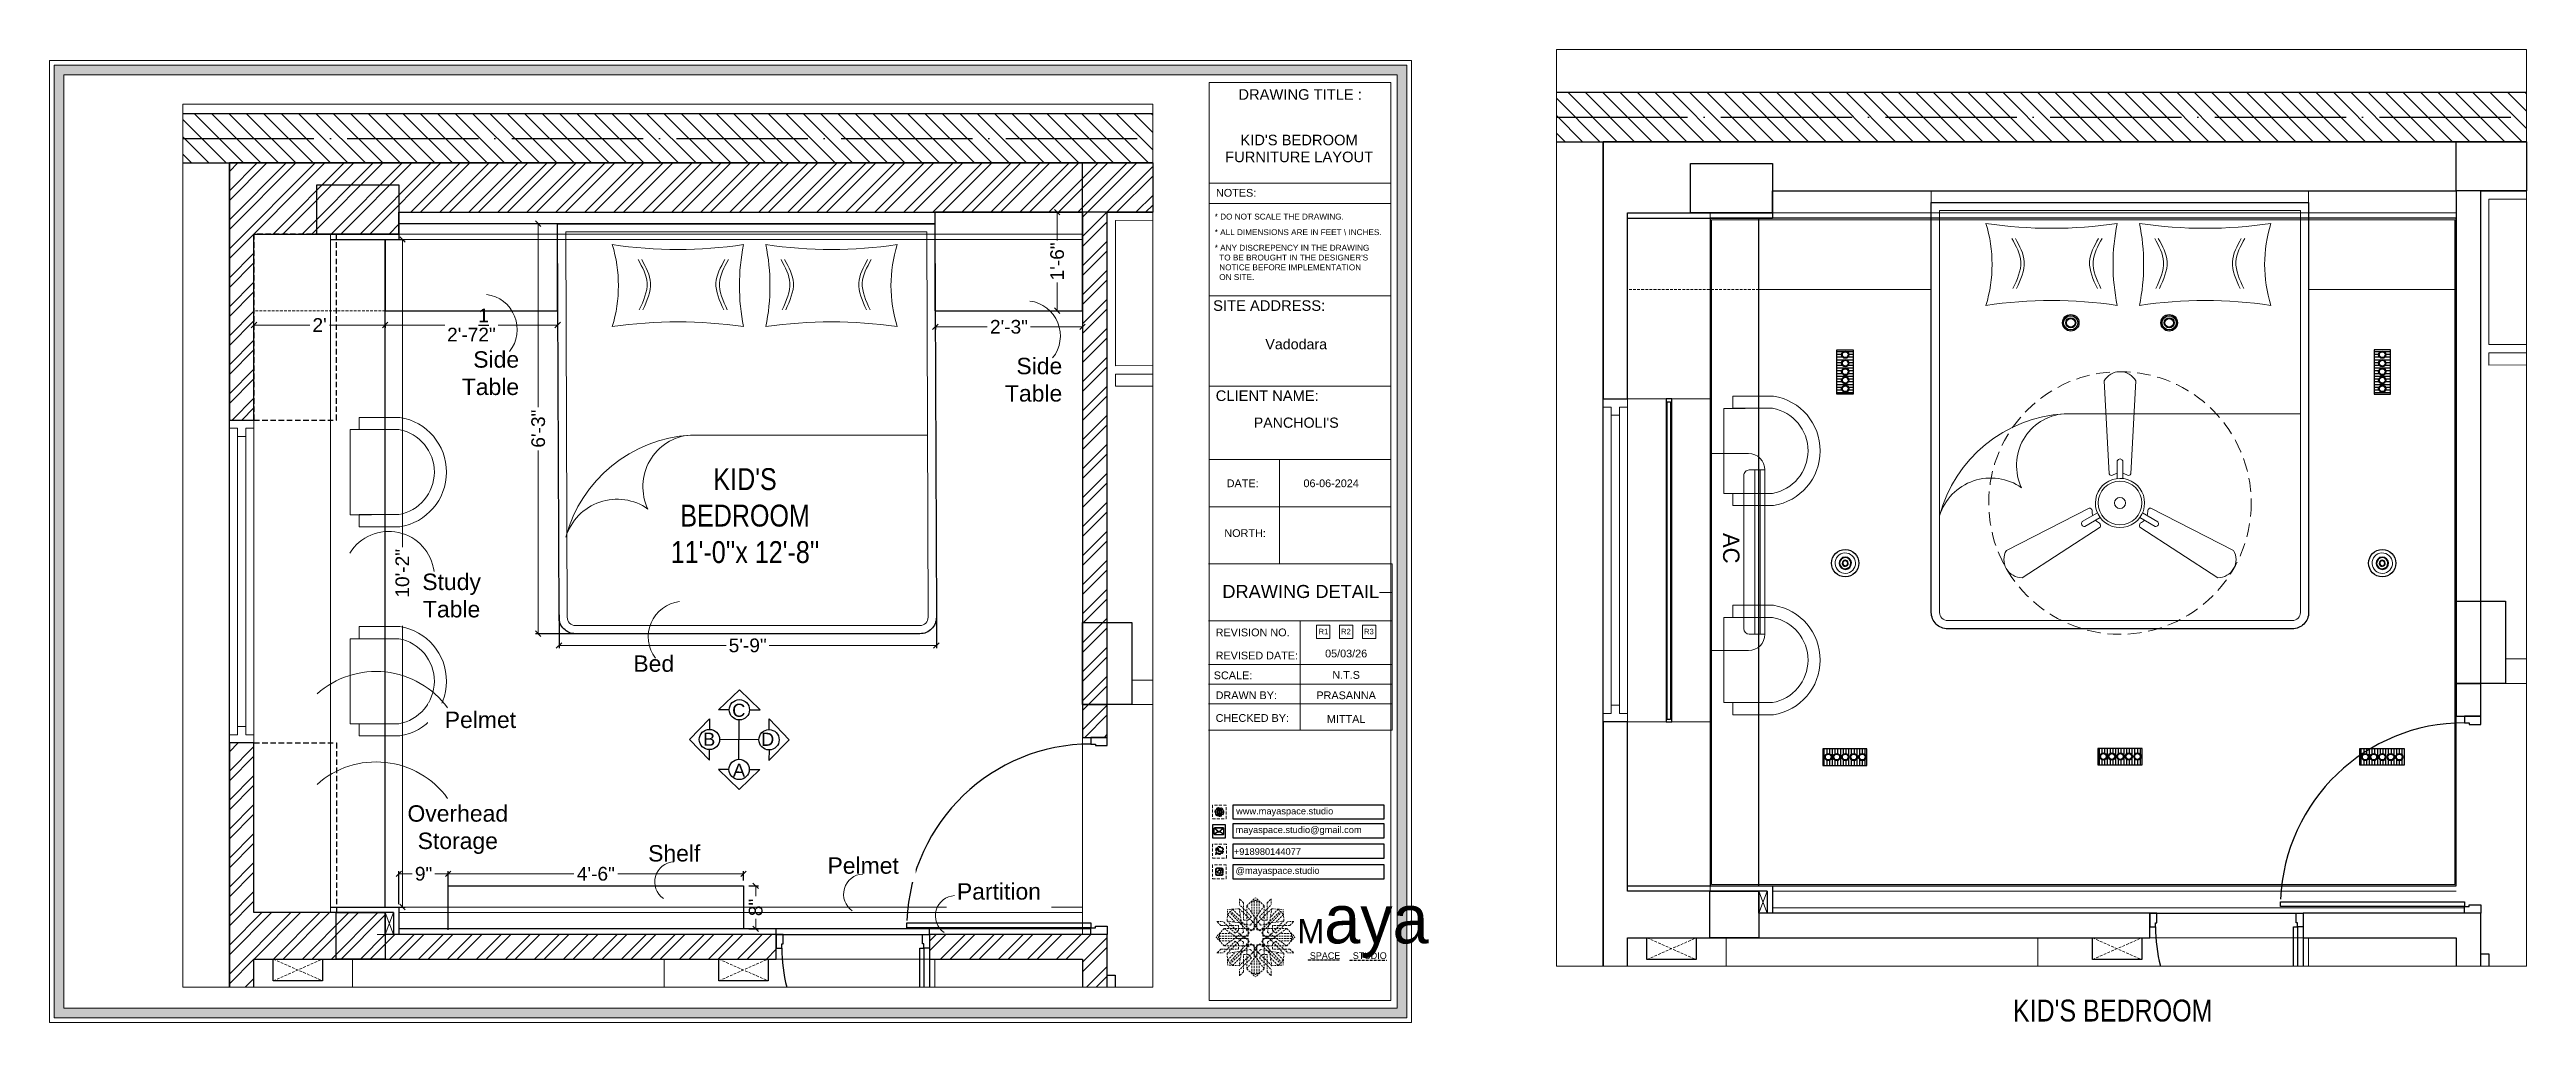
# Model space of a CAD drawing. Header units: millimetres. Extents: x 56222 to 3066687, y -650199 to -121287.
# Drawn here: x 130752.3 to 131205.2, y -183157.1 to -182979.3 of the extents above; entities that cross this region are included whole.
import ezdxf
from ezdxf.enums import TextEntityAlignment as Align

# ---------------------------------------------------------------- set-up
doc = ezdxf.new("R2010")
doc.units = ezdxf.units.MM
doc.header["$MEASUREMENT"] = 0
doc.header["$PDMODE"] = 35
for name, pattern in [('00 . GROUND FLOOR$0$DASHED', [0.75, 0.5, -0.25]), ('ACAD_ISO02W100', [15, 12, -3]), ('ACAD_ISO04W100', [30, 24, -3, 0, -3]), ('DASHED', [0.75, 0.5, -0.25]), ('DASHED2', [0.375, 0.25, -0.125]), ('DASHEDX2', [1.5, 1, -0.5])]:
    doc.linetypes.add(name, pattern=pattern)
doc.layers.get('Defpoints').update_dxf_attribs({"color": 220})
for name, color, linetype in [('AR DOOR', 40, 'Continuous'), ('AR ELE-5', 134, 'Continuous'), ('AR HATCH-7', 7, 'Continuous')]:
    doc.layers.add(name, color=color, linetype=linetype)
for name, color, linetype, lineweight in [('COLUMN', 1, 'Continuous', 30), ('dim05', 1, 'Continuous', 13), ('Dimension', 10, 'DASHEDX2', 20), ('el', 7, 'Continuous', 20), ('ELEC-wires', 1, 'DASHED2', 13), ('Electrical', 84, 'Continuous', 30), ('ELEVATION', 250, 'Continuous', 9), ('FIRST FLOOR', 7, 'Continuous', 9), ('FIRST FLOOR ( DW_RAIL )', 7, 'Continuous', 9), ('FIRST FLOOR ( TEXT )', 7, 'Continuous', 9), ('FIRST FLOOR_( PLine )_', 251, 'Continuous', 30), ('FUR1', 1, 'Continuous', 0), ('FURNITURE', 32, 'Continuous', 9), ('GF FALSE CEILING', 6, 'Continuous', 35), ('GROUND FLOOR', 7, 'Continuous', 9), ('GROUND FLOOR  ( HATCH )', 251, 'Continuous', 9), ('Labelling', 1, 'Continuous', 25), ('NAME PLATE', 7, 'Continuous', 25), ('Text', 7, 'Continuous', 15), ('wall', 7, 'Continuous', 30), ('WALL Dimensions', 1, 'Continuous', 0), ('X_PLOT', 1, 'Continuous', 9), ('XX~SLAB ( BEAM )~ ( DIM )', 7, 'Continuous', 9)]:
    doc.layers.add(name, color=color, linetype=linetype, lineweight=lineweight)
doc.layers.add('XX~SLAB ( PLINE )', color=251, linetype='Continuous', plot=False)
doc.styles.add('Arial', font='arial.ttf')
doc.styles.add('KATHA', font='swissc.ttf')
doc.styles.get("Standard").update_dxf_attribs({"font": 'arial.ttf', "height": 6})
doc.styles.add('TEXT', font='eurr____.ttf')
doc.dimstyles.new('ISO-25', dxfattribs={"dimtxt": 2.5, "dimasz": 1, "dimexe": 0.5, "dimexo": 1, "dimtad": 0, "dimdec": 1, "dimlunit": 4, "dimtxsty": 'Standard', "dimblk": 'OBLIQUE', "dimcen": 2.5, "dimclrd": 1, "dimclre": 1, "dimclrt": 5, "dimadec": 0, "dimazin": 0, "dimtfac": 1, "dimtdec": 1, "dimtmove": 0, "dimatfit": 3, "dimfxl": 1, "dimlwd": -1, "dimarcsym": 0})

msp = doc.modelspace()

# ---------------------------------------------------------------- texts
at = {"color": 18, "true_color": 0x000000, "char_height": 1.21062, "attachment_point": 1}
for s, width, gutter_width, insert in [('www.mayaspace.studio', 8.12988, 6.8, (130969.297, -183117.837)), ('mayaspace.studio@gmail.com', 5.07198, 4.243, (130969.2, -183121.252)), ('+918980144077', 19.77837, 4.243, (130968.887, -183125.234)), ('@mayaspace.studio', 5.07198, 4.243, (130969.2, -183128.715))]:
    msp.add_mtext_dynamic_manual_height_columns(s, width=width, gutter_width=gutter_width, heights=[0], dxfattribs=dict(at, insert=insert))
at = {"layer": 'FIRST FLOOR ( TEXT )', "char_height": 4, "attachment_point": 5, "style": 'KATHA'}
for s, insert in [("KID'S\\PBEDROOM\\P11'-0''x 12'-8''", (130879.509, -183064.465)), ("KID'S BEDROOM", (131129.584, -183154.929))]:
    msp.add_mtext(s, dxfattribs=dict(at, insert=insert))
at = {"layer": 'NAME PLATE', "style": 'Arial'}
for s, height, p in [('DRAWING TITLE : ', 1.92794, (130981.379, -182988.427)), ("KID'S BEDROOM", 1.92794, (130980.811, -182996.751)), ('FURNITURE LAYOUT', 1.92794, (130980.819, -182999.84)), ('NOTES:', 1.4166, (130969.299, -183006.147)), ('SITE ADDRESS:', 1.92794, (130975.344, -183027.015)), ('Vadodara', 1.8637, (130980.288, -183034.031)), ('CLIENT NAME:', 1.92794, (130974.993, -183043.487)), ("PANCHOLI'S", 1.8637, (130980.288, -183048.382)), ('DATE:', 1.4166, (130970.487, -183059.242)), ('06-06-2024', 1.4166, (130986.676, -183059.242)), ('NORTH:', 1.4166, (130970.939, -183068.349)), ('DRAWING DETAIL', 2.38356, (130981.113, -183079.497)), ('REVISION NO.', 1.41657, (130972.316, -183086.494)), ('REVISED DATE: ', 1.41657, (130973.361, -183090.717)), ('SCALE:', 1.4166, (130968.729, -183094.34)), ('DRAWN BY:', 1.4166, (130971.161, -183097.981)), ('PRASANNA', 1.4166, (130989.419, -183097.986)), ('CHECKED BY:', 1.41657, (130972.261, -183102.136)), ('MITTAL', 1.4166, (130989.419, -183102.324))]:
    msp.add_text(s, height=height, dxfattribs=at).set_placement(p, align=Align.CENTER)
for s, p in [('R1', (130984.378, -183086.128)), ('R2', (130988.479, -183086.128))]:
    msp.add_text(s, height=0.9986, dxfattribs=at).set_placement(p)
at = {"layer": 'NAME PLATE', "char_height": 1.07139, "width": 41.39336, "attachment_point": 1, "style": 'Arial'}
for s, insert in [('* DO NOT SCALE THE DRAWING.', (130965.384, -183009.248)), ('* ALL DIMENSIONS ARE IN FEET \\\\ INCHES.', (130965.384, -183012.097)), ("* ANY DISCREPENCY IN THE DRAWING \\P  TO BE BROUGHT IN THE DESIGNER'S\\P  NOTICE BEFORE IMPLEMENTATION \\P  ON SITE.", (130965.384, -183014.946))]:
    msp.add_mtext(s, dxfattribs=dict(at, insert=insert))
at = {"layer": 'NAME PLATE', "lineweight": 0, "attachment_point": 2, "style": 'Arial'}
for s, insert, char_height, width in [('R3', (130993.581, -183085.125), 0.9986, 1.94904), ('05/03/26', (130989.419, -183088.932), 1.4166, 12.27618), ('N.T.S', (130989.419, -183092.853), 1.4166, 2.76475)]:
    msp.add_mtext(s, dxfattribs=dict(at, insert=insert, char_height=char_height, width=width))
at = {"layer": 'Text', "style": 'TEXT'}
msp.add_text('AC', height=3, rotation=270, dxfattribs=at).set_placement((131058.338, -183067.62))
at = {"layer": 'Text', "char_height": 2.395, "rotation": 359.78104}
for s, insert, attachment_point in [('C', (130879.57, -183098.824), 3), ('B', (130874.066, -183104.118), 3), ('D', (130884.847, -183104.129), 3), ('A', (130879.518, -183112.165), 9)]:
    msp.add_mtext_dynamic_manual_height_columns(s, width=5.27587, gutter_width=7.483, heights=[0], dxfattribs=dict(at, insert=insert, attachment_point=attachment_point))

# ---------------------------------------------------------------- blocks, each defined once
blk = doc.blocks.new('*U19')
for points in [[(-1160, 0), (-1120, 0), (-1120, 30), (-1110, 30), (-1110, 100), (-1160, 100)], [(0, 0), (0, -1120), (-30, -1120), (-30, 0)], [(40, 0), (0, 0), (0, 30), (-10, 30), (-10, 100), (40, 100)]]:
    blk.add_lwpolyline(points, close=True)
at = {"layer": 'AR ELE-5', "linetype": 'ByBlock', "ltscale": 15}
blk.add_arc((2, 1), 1122, 180.0347, 267.627, dxfattribs=at)
blk = doc.blocks.new('6616')
at = {"color": 242, "linetype": 'DASHED', "true_color": 0xcd2027}
for p, q in [((386784.79, -36915.77), (386775.78, -36911.78)), ((386784.79, -36911.78), (386775.78, -36915.77))]:
    blk.add_line(p, q, dxfattribs=at)
at = {"layer": 'ELEC-wires', "color": 5, "linetype": 'ByBlock', "lineweight": 30, "ltscale": 4}
blk.add_lwpolyline([(386775.78, -36911.78), (386784.79, -36911.78), (386784.79, -36915.77), (386775.78, -36915.77)], close=True, dxfattribs=at)
blk = doc.blocks.new('asaasd')
at = {"layer": 'Electrical', "color": 5, "lineweight": 5, "ltscale": 8}
blk.add_ellipse((4539.27, 3683.15), major_axis=(1.69, -1.84), ratio=1, start_param=-0.785398, end_param=5.497787, dxfattribs=at)
at = {"layer": 'Electrical', "color": 5, "ltscale": 8}
for major_axis, start_param, end_param in [((1.02, -1.1), -0.785398, 5.497787), ((-1.01, -0.93), 0.785398, 7.068583), ((-0.544, -0.501), 0.785398, 7.068583), ((-0.453, -0.417), 0.785398, 7.068583)]:
    blk.add_ellipse((4539.27, 3683.15), major_axis=major_axis, ratio=1, start_param=start_param, end_param=end_param, dxfattribs=at)
blk = doc.blocks.new('_Oblique')
at = {"layer": 'wall', "color": 0, "lineweight": -2}
blk.add_line((-0.5, -0.5), (0.5, 0.5), dxfattribs=at)
blk = doc.blocks.new('*D332')
at = {"layer": 'Defpoints', "color": 0, "lineweight": 30, "transparency": 16777216}
for p in [(130789.71, -183028.69), (130813.71, -183028.69), (130813.71, -183029.6)]:
    blk.add_point(p, dxfattribs=at)
at = {"layer": 'dim05', "color": 1, "linetype": 'Continuous', "transparency": 16777216}
for p, q in [((130789.71, -183029.6), (130799.92, -183029.6)), ((130813.71, -183029.6), (130803.51, -183029.6))]:
    blk.add_line(p, q, dxfattribs=at)
at = {"layer": 'dim05', "color": 1, "linetype": 'Continuous', "lineweight": -2, "transparency": 16777216}
for p, q in [((130789.71, -183029.69), (130789.71, -183030.1)), ((130813.71, -183029.69), (130813.71, -183030.1))]:
    blk.add_line(p, q, dxfattribs=at)
at = {"layer": 'dim05', "color": 1, "transparency": 16777216, "rotation": 180}
blk.add_blockref('_Oblique', (130789.71, -183029.6), dxfattribs=at)
at = {"layer": 'dim05', "color": 1, "transparency": 16777216}
blk.add_blockref('_Oblique', (130813.71, -183029.6), dxfattribs=at)
at = {"layer": 'dim05', "color": 5, "lineweight": 25, "transparency": 16777216, "insert": (130801.71, -183029.6), "char_height": 2.5, "attachment_point": 5, "style": 'Arial'}
blk.add_mtext("2'", dxfattribs=at)
blk = doc.blocks.new('*D333')
at = {"layer": 'Defpoints', "color": 0, "lineweight": 30, "transparency": 16777216}
for p in [(130813.71, -183028.69), (130845.24, -183029.6), (130845.24, -183029.6)]:
    blk.add_point(p, dxfattribs=at)
at = {"layer": 'dim05', "color": 1, "linetype": 'Continuous', "lineweight": -2, "transparency": 16777216}
for p, q in [((130845.24, -183028.6), (130845.24, -183029.1)), ((130813.71, -183029.69), (130813.71, -183030.1))]:
    blk.add_line(p, q, dxfattribs=at)
at = {"layer": 'dim05', "color": 1, "linetype": 'Continuous', "transparency": 16777216}
for p, q in [((130813.71, -183029.6), (130824.59, -183029.6)), ((130845.24, -183029.6), (130834.36, -183029.6))]:
    blk.add_line(p, q, dxfattribs=at)
at = {"layer": 'dim05', "color": 1, "transparency": 16777216, "rotation": 180}
blk.add_blockref('_Oblique', (130813.71, -183029.6), dxfattribs=at)
at = {"layer": 'dim05', "color": 1, "transparency": 16777216}
blk.add_blockref('_Oblique', (130845.24, -183029.6), dxfattribs=at)
at = {"layer": 'dim05', "color": 5, "lineweight": 25, "transparency": 16777216, "insert": (130829.47, -183029.6), "char_height": 2.5, "attachment_point": 5, "style": 'Arial'}
blk.add_mtext('2\'-7{\\H1x;\\S1/2;}"', dxfattribs=at)
blk = doc.blocks.new('*D334')
at = {"layer": 'Defpoints', "color": 0, "lineweight": 30, "transparency": 16777216}
for p in [(130845.24, -183011.08), (130841.69, -183086.02), (130850.62, -183086.02)]:
    blk.add_point(p, dxfattribs=at)
at = {"layer": 'dim05', "color": 1, "linetype": 'Continuous', "lineweight": -2, "transparency": 16777216}
for p, q in [((130844.24, -183011.08), (130841.19, -183011.08)), ((130849.62, -183086.02), (130841.19, -183086.02))]:
    blk.add_line(p, q, dxfattribs=at)
at = {"layer": 'dim05', "color": 1, "linetype": 'Continuous', "transparency": 16777216}
for p, q in [((130841.69, -183011.08), (130841.69, -183044.6)), ((130841.69, -183086.02), (130841.69, -183052.51))]:
    blk.add_line(p, q, dxfattribs=at)
at = {"layer": 'dim05', "color": 1, "transparency": 16777216}
for p, rotation in [((130841.69, -183011.08), 90), ((130841.69, -183086.02), 270)]:
    blk.add_blockref('_Oblique', p, dxfattribs=dict(at, rotation=rotation))
at = {"layer": 'dim05', "color": 5, "lineweight": 25, "transparency": 16777216, "insert": (130841.69, -183048.55), "char_height": 2.5, "attachment_point": 5, "rotation": 90, "style": 'Arial'}
blk.add_mtext('6\'-3"', dxfattribs=at)
blk = doc.blocks.new('*D335')
at = {"layer": 'Defpoints', "color": 0, "lineweight": 30, "transparency": 16777216}
for p in [(130845.49, -183081.59), (130914.49, -183080.82), (130914.49, -183088.17)]:
    blk.add_point(p, dxfattribs=at)
at = {"layer": 'dim05', "color": 1, "linetype": 'Continuous', "lineweight": -2, "transparency": 16777216}
for p, q in [((130845.49, -183082.59), (130845.49, -183088.67)), ((130914.49, -183081.82), (130914.49, -183088.67))]:
    blk.add_line(p, q, dxfattribs=at)
at = {"layer": 'dim05', "color": 1, "linetype": 'Continuous', "transparency": 16777216}
for p, q in [((130845.49, -183088.17), (130876.04, -183088.17)), ((130914.49, -183088.17), (130883.93, -183088.17))]:
    blk.add_line(p, q, dxfattribs=at)
at = {"layer": 'dim05', "color": 1, "transparency": 16777216, "rotation": 180}
blk.add_blockref('_Oblique', (130845.49, -183088.17), dxfattribs=at)
at = {"layer": 'dim05', "color": 1, "transparency": 16777216}
blk.add_blockref('_Oblique', (130914.49, -183088.17), dxfattribs=at)
at = {"layer": 'dim05', "color": 5, "lineweight": 25, "transparency": 16777216, "insert": (130879.99, -183088.17), "char_height": 2.5, "attachment_point": 5, "style": 'Arial'}
blk.add_mtext('5\'-9"', dxfattribs=at)
blk = doc.blocks.new('*D336')
at = {"layer": 'Defpoints', "color": 0, "lineweight": 30, "transparency": 16777216}
for p in [(130813.71, -183013.98), (130816.85, -183013.98), (130813.71, -183135.98)]:
    blk.add_point(p, dxfattribs=at)
at = {"layer": 'dim05', "color": 1, "linetype": 'Continuous', "lineweight": -2, "transparency": 16777216}
for p, q in [((130814.71, -183013.98), (130817.35, -183013.98)), ((130814.71, -183135.98), (130817.35, -183135.98))]:
    blk.add_line(p, q, dxfattribs=at)
at = {"layer": 'dim05', "color": 1, "linetype": 'Continuous', "transparency": 16777216}
for p, q in [((130816.85, -183013.98), (130816.85, -183070.18)), ((130816.85, -183135.98), (130816.85, -183079.79))]:
    blk.add_line(p, q, dxfattribs=at)
at = {"layer": 'dim05', "color": 1, "transparency": 16777216}
for p, rotation in [((130816.85, -183013.98), 90), ((130816.85, -183135.98), 270)]:
    blk.add_blockref('_Oblique', p, dxfattribs=dict(at, rotation=rotation))
at = {"layer": 'dim05', "color": 5, "lineweight": 25, "transparency": 16777216, "insert": (130816.85, -183074.98), "char_height": 2.5, "attachment_point": 5, "rotation": 90, "style": 'Arial'}
blk.add_mtext('10\'-2"', dxfattribs=at)
blk = doc.blocks.new('*D337')
at = {"layer": 'Defpoints', "color": 0, "lineweight": 30, "transparency": 16777216}
for p in [(130825.22, -183129.91), (130816.21, -183136.47), (130825.22, -183136.98)]:
    blk.add_point(p, dxfattribs=at)
at = {"layer": 'dim05', "color": 1, "linetype": 'Continuous', "lineweight": -2, "transparency": 16777216}
for p, q in [((130816.21, -183135.47), (130816.21, -183129.41)), ((130825.22, -183135.98), (130825.22, -183129.41))]:
    blk.add_line(p, q, dxfattribs=at)
at = {"layer": 'dim05', "color": 1, "linetype": 'Continuous', "transparency": 16777216}
for p, q in [((130816.21, -183129.91), (130818.66, -183129.91)), ((130825.22, -183129.91), (130822.78, -183129.91))]:
    blk.add_line(p, q, dxfattribs=at)
at = {"layer": 'dim05', "color": 1, "transparency": 16777216, "rotation": 180}
blk.add_blockref('_Oblique', (130816.21, -183129.91), dxfattribs=at)
at = {"layer": 'dim05', "color": 1, "transparency": 16777216}
blk.add_blockref('_Oblique', (130825.22, -183129.91), dxfattribs=at)
at = {"layer": 'dim05', "color": 5, "lineweight": 25, "transparency": 16777216, "insert": (130820.72, -183129.91), "char_height": 2.5, "attachment_point": 5, "style": 'Arial'}
blk.add_mtext('9"', dxfattribs=at)
blk = doc.blocks.new('*D338')
at = {"layer": 'Defpoints', "color": 0, "lineweight": 30, "transparency": 16777216}
for p in [(130825.22, -183132.12), (130879.22, -183129.91), (130879.22, -183132.12)]:
    blk.add_point(p, dxfattribs=at)
at = {"layer": 'dim05', "color": 1, "linetype": 'Continuous', "lineweight": -2, "transparency": 16777216}
for p, q in [((130825.22, -183131.12), (130825.22, -183129.41)), ((130879.22, -183131.12), (130879.22, -183129.41))]:
    blk.add_line(p, q, dxfattribs=at)
at = {"layer": 'dim05', "color": 1, "linetype": 'Continuous', "transparency": 16777216}
for p, q in [((130825.22, -183129.91), (130848.22, -183129.91)), ((130879.22, -183129.91), (130856.22, -183129.91))]:
    blk.add_line(p, q, dxfattribs=at)
at = {"layer": 'dim05', "color": 1, "transparency": 16777216, "rotation": 180}
blk.add_blockref('_Oblique', (130825.22, -183129.91), dxfattribs=at)
at = {"layer": 'dim05', "color": 1, "transparency": 16777216}
blk.add_blockref('_Oblique', (130879.22, -183129.91), dxfattribs=at)
at = {"layer": 'dim05', "color": 5, "lineweight": 25, "transparency": 16777216, "insert": (130852.22, -183129.91), "char_height": 2.5, "attachment_point": 5, "style": 'Arial'}
blk.add_mtext('4\'-6"', dxfattribs=at)
blk = doc.blocks.new('*D339')
at = {"layer": 'Defpoints', "color": 0, "lineweight": 30, "transparency": 16777216}
for p in [(130879.22, -183132.12), (130879.22, -183139.98), (130881.45, -183139.98)]:
    blk.add_point(p, dxfattribs=at)
at = {"layer": 'dim05', "color": 1, "linetype": 'Continuous', "lineweight": -2, "transparency": 16777216}
for p, q in [((130880.22, -183132.12), (130881.95, -183132.12)), ((130880.22, -183139.98), (130881.95, -183139.98))]:
    blk.add_line(p, q, dxfattribs=at)
at = {"layer": 'dim05', "color": 1, "linetype": 'Continuous', "transparency": 16777216}
for p, q in [((130881.45, -183132.12), (130881.45, -183133.99)), ((130881.45, -183139.98), (130881.45, -183138.11))]:
    blk.add_line(p, q, dxfattribs=at)
at = {"layer": 'dim05', "color": 1, "transparency": 16777216}
for p, rotation in [((130881.45, -183132.12), 90), ((130881.45, -183139.98), 270)]:
    blk.add_blockref('_Oblique', p, dxfattribs=dict(at, rotation=rotation))
at = {"layer": 'dim05', "color": 5, "lineweight": 25, "transparency": 16777216, "insert": (130881.45, -183136.05), "char_height": 2.5, "attachment_point": 5, "rotation": 90, "style": 'Arial'}
blk.add_mtext('8"', dxfattribs=at)
blk = doc.blocks.new('*D340')
at = {"layer": 'Defpoints', "color": 0, "lineweight": 30, "transparency": 16777216}
for p in [(130914.3, -183028.84), (130941.21, -183028.84), (130941.21, -183029.94)]:
    blk.add_point(p, dxfattribs=at)
at = {"layer": 'dim05', "color": 1, "linetype": 'Continuous', "lineweight": -2, "transparency": 16777216}
for p, q in [((130914.3, -183029.84), (130914.3, -183030.44)), ((130941.21, -183029.84), (130941.21, -183030.44))]:
    blk.add_line(p, q, dxfattribs=at)
at = {"layer": 'dim05', "color": 1, "linetype": 'Continuous', "transparency": 16777216}
for p, q in [((130914.3, -183029.94), (130923.79, -183029.94)), ((130941.21, -183029.94), (130931.72, -183029.94))]:
    blk.add_line(p, q, dxfattribs=at)
at = {"layer": 'dim05', "color": 1, "transparency": 16777216, "rotation": 180}
blk.add_blockref('_Oblique', (130914.3, -183029.94), dxfattribs=at)
at = {"layer": 'dim05', "color": 1, "transparency": 16777216}
blk.add_blockref('_Oblique', (130941.21, -183029.94), dxfattribs=at)
at = {"layer": 'dim05', "color": 5, "lineweight": 25, "transparency": 16777216, "insert": (130927.76, -183029.94), "char_height": 2.5, "attachment_point": 5, "style": 'Arial'}
blk.add_mtext('2\'-3"', dxfattribs=at)
blk = doc.blocks.new('*D341')
at = {"layer": 'Defpoints', "color": 0, "lineweight": 30, "transparency": 16777216}
for p in [(130926.86, -183008.98), (130936.58, -183008.98), (130926.86, -183026.98)]:
    blk.add_point(p, dxfattribs=at)
at = {"layer": 'dim05', "color": 1, "linetype": 'Continuous', "lineweight": -2, "transparency": 16777216}
for p, q in [((130927.86, -183008.98), (130937.08, -183008.98)), ((130927.86, -183026.98), (130937.08, -183026.98))]:
    blk.add_line(p, q, dxfattribs=at)
at = {"layer": 'dim05', "color": 1, "linetype": 'Continuous', "transparency": 16777216}
for p, q in [((130936.58, -183008.98), (130936.58, -183014.15)), ((130936.58, -183026.98), (130936.58, -183021.81))]:
    blk.add_line(p, q, dxfattribs=at)
at = {"layer": 'dim05', "color": 1, "transparency": 16777216}
for p, rotation in [((130936.58, -183008.98), 90), ((130936.58, -183026.98), 270)]:
    blk.add_blockref('_Oblique', p, dxfattribs=dict(at, rotation=rotation))
at = {"layer": 'dim05', "color": 5, "lineweight": 25, "transparency": 16777216, "insert": (130936.58, -183017.98), "char_height": 2.5, "attachment_point": 5, "rotation": 90, "style": 'Arial'}
blk.add_mtext('1\'-6"', dxfattribs=at)
blk = doc.blocks.new('FSFSF')
at = {"color": 42, "lineweight": 5, "true_color": 0xe0ac11}
for p, q in [((28593.2, 131.5), (28593.5, 137.7)), ((28593.4, 135), (28594.6, 136.1)), ((28593.4, 135), (28597.6, 130.8)), ((28599.8, 138.1), (28593.5, 137.7)), ((28595.1, 136.7), (28594.5, 136.7)), ((28594.6, 136.1), (28594.6, 136.7)), ((28605.2, 125), (28594.6, 136.1)), ((28596.2, 137.9), (28595.1, 136.7)), ((28606.3, 126.1), (28595.1, 136.7)), ((28596.2, 137.9), (28600.5, 133.6)), ((28599.8, 138.1), (28608.6, 129.6)), ((28601, 130), (28599.8, 138.1)), ((28600, 143.5), (28600, 140.2)), ((28602.1, 141.4), (28600, 143.5)), ((28606.5, 133.8), (28600, 140.2)), ((28602.1, 141.4), (28602.1, 132)), ((28603.9, 139.7), (28608.6, 144.1)), ((28603.9, 126.6), (28603.9, 139.7)), ((28603.9, 139.7), (28608.6, 133)), ((28607.9, 142.2), (28606.6, 142.2)), ((28606.6, 142.2), (28606.6, 135.8)), ((28607.9, 142.2), (28608.6, 142.8)), ((28607.9, 142.2), (28607.9, 126.6)), ((28613.3, 139.7), (28608.6, 144.1)), ((28609.3, 142.2), (28608.6, 142.8)), ((28613.3, 139.7), (28608.6, 133)), ((28617.4, 138.1), (28608.6, 129.6)), ((28609.3, 142.2), (28609.3, 126.6)), ((28609.3, 142.2), (28610.6, 142.2)), ((28610.6, 142.2), (28610.6, 135.8)), ((28610.7, 133.8), (28617.1, 140.2)), ((28610.9, 126.1), (28622, 136.7)), ((28612, 125), (28622.6, 136.1)), ((28613.3, 126.6), (28613.3, 139.7)), ((28615, 141.4), (28617.1, 143.5)), ((28615, 141.4), (28615, 132)), ((28616.1, 130), (28617.4, 138.1)), ((28620.9, 137.9), (28616.7, 133.6)), ((28617.1, 143.5), (28617.1, 140.2)), ((28617.4, 138.1), (28623.6, 137.7)), ((28623.8, 135), (28619.6, 130.8)), ((28620.9, 137.9), (28622, 136.7)), ((28622, 136.7), (28622.6, 136.7)), ((28622.6, 136.1), (28622.6, 136.7)), ((28623.8, 135), (28622.6, 136.1)), ((28624, 131.5), (28623.6, 137.7)), ((28591.6, 127.4), (28587.2, 122.7)), ((28591.6, 117.9), (28587.2, 122.7)), ((28587.7, 131.2), (28591.1, 131.2)), ((28589.8, 129.1), (28587.7, 131.2)), ((28589, 123.3), (28588.4, 122.7)), ((28589, 122), (28588.4, 122.7)), ((28589, 123.3), (28589, 124.7)), ((28589, 124.7), (28595.4, 124.7)), ((28589, 123.3), (28604.7, 123.3)), ((28589, 122), (28604.7, 122)), ((28589, 122), (28589, 120.7)), ((28589.8, 129.1), (28599.3, 129.1)), ((28597.5, 124.8), (28591.1, 131.2)), ((28604.7, 127.4), (28591.6, 127.4)), ((28591.6, 127.4), (28598.2, 122.7)), ((28591.6, 117.9), (28598.2, 122.7)), ((28593.2, 131.5), (28601.7, 122.7)), ((28601.2, 130.2), (28593.2, 131.5)), ((28593.2, 113.9), (28601.7, 122.7)), ((28597.5, 124.8), (28599.3, 126.5)), ((28602.1, 125.4), (28598.2, 122.7)), ((28602.1, 119.9), (28598.2, 122.7)), ((28599.3, 126.5), (28599.3, 129.1)), ((28605.9, 129.2), (28601, 130)), ((28602.1, 125.4), (28601.2, 130.2)), ((28602.3, 123.3), (28601.7, 122.7)), ((28602.3, 122), (28601.7, 122.7)), ((28604.7, 132), (28602.1, 132)), ((28602.3, 123.3), (28603, 122.7)), ((28602.3, 122), (28603, 122.7)), ((28605.2, 125), (28603, 122.7)), ((28605.2, 120.4), (28603, 122.7)), ((28603.7, 126.5), (28603.7, 127.4)), ((28604.7, 126.5), (28603.7, 126.5)), ((28604.7, 127.6), (28603.9, 127.6)), ((28607.9, 126.6), (28603.9, 126.6)), ((28606.5, 133.8), (28604.7, 132)), ((28604.7, 126.6), (28604.7, 127.6)), ((28604.7, 123.3), (28604.7, 127.4)), ((28604.7, 122), (28604.7, 117.9)), ((28605.9, 129.2), (28608.6, 133)), ((28606.3, 126.1), (28608.6, 128.3)), ((28607.9, 128.9), (28608.6, 129.6)), ((28607.9, 128.9), (28608.6, 128.3)), ((28611.3, 129.2), (28608.6, 133)), ((28609.3, 128.9), (28608.6, 129.6)), ((28609.3, 128.9), (28608.6, 128.3)), ((28610.9, 126.1), (28608.6, 128.3)), ((28609.3, 126.6), (28613.3, 126.6)), ((28610.7, 133.8), (28612.4, 132)), ((28611.3, 129.2), (28616.1, 130)), ((28612, 125), (28614.2, 122.7)), ((28612, 120.4), (28614.2, 122.7)), ((28612.4, 132), (28615, 132)), ((28612.5, 126.6), (28612.5, 127.6)), ((28612.5, 127.6), (28613.3, 127.6)), ((28612.5, 123.3), (28612.5, 127.4)), ((28612.5, 127.4), (28625.6, 127.4)), ((28612.5, 126.5), (28613.5, 126.5)), ((28628.2, 123.3), (28612.5, 123.3)), ((28612.5, 122), (28612.5, 117.9)), ((28628.2, 122), (28612.5, 122)), ((28613.5, 126.5), (28613.5, 127.4)), ((28614.9, 123.3), (28614.2, 122.7)), ((28614.9, 122), (28614.2, 122.7)), ((28614.9, 123.3), (28615.5, 122.7)), ((28614.9, 122), (28615.5, 122.7)), ((28615.1, 125.4), (28615.9, 130.2)), ((28615.1, 125.4), (28619, 122.7)), ((28615.1, 119.9), (28619, 122.7)), ((28624, 131.5), (28615.5, 122.7)), ((28624, 113.9), (28615.5, 122.7)), ((28615.9, 130.2), (28624, 131.5)), ((28627.3, 129.1), (28617.9, 129.1)), ((28617.9, 126.5), (28617.9, 129.1)), ((28619.7, 124.8), (28617.9, 126.5)), ((28625.6, 127.4), (28619, 122.7)), ((28625.6, 117.9), (28619, 122.7)), ((28619.7, 124.8), (28626.1, 131.2)), ((28628.2, 124.7), (28621.8, 124.7)), ((28625.6, 127.4), (28630, 122.7)), ((28625.6, 117.9), (28630, 122.7)), ((28629.5, 131.2), (28626.1, 131.2)), ((28627.3, 129.1), (28629.5, 131.2)), ((28628.2, 123.3), (28628.2, 124.7)), ((28628.2, 123.3), (28628.8, 122.7)), ((28628.2, 122), (28628.8, 122.7)), ((28628.2, 122), (28628.2, 120.7)), ((28589.8, 116.2), (28587.7, 114.1)), ((28587.7, 114.1), (28591.1, 114.1)), ((28589, 120.7), (28595.4, 120.7)), ((28589.8, 116.2), (28599.3, 116.2)), ((28597.5, 120.5), (28591.1, 114.1)), ((28604.7, 117.9), (28591.6, 117.9)), ((28601.2, 115.1), (28593.2, 113.9)), ((28593.2, 113.9), (28593.5, 107.6)), ((28593.4, 110.3), (28597.6, 114.5)), ((28593.4, 110.3), (28594.6, 109.2)), ((28595.1, 108.5), (28594.5, 108.5)), ((28605.2, 120.4), (28594.6, 109.2)), ((28594.6, 109.2), (28594.6, 108.6)), ((28606.3, 119.1), (28595.1, 108.5)), ((28596.2, 107.4), (28595.1, 108.5)), ((28596.2, 107.4), (28600.5, 111.6)), ((28597.5, 120.5), (28599.3, 118.8)), ((28599.3, 118.8), (28599.3, 116.2)), ((28599.8, 107.2), (28608.6, 115.7)), ((28601, 115.2), (28599.8, 107.2)), ((28606.5, 111.5), (28600, 105.1)), ((28605.9, 116), (28601, 115.2)), ((28602.1, 119.9), (28601.2, 115.1)), ((28602.1, 103.8), (28602.1, 113.3)), ((28604.7, 113.3), (28602.1, 113.3)), ((28604.7, 118.8), (28603.7, 118.8)), ((28603.7, 118.8), (28603.7, 117.9)), ((28607.9, 118.6), (28603.9, 118.6)), ((28603.9, 118.6), (28603.9, 105.5)), ((28604.7, 117.7), (28603.9, 117.7)), ((28603.9, 105.5), (28608.6, 112.2)), ((28604.7, 118.6), (28604.7, 117.7)), ((28606.5, 111.5), (28604.7, 113.3)), ((28605.9, 116), (28608.6, 112.2)), ((28606.3, 119.1), (28608.6, 117)), ((28606.6, 103), (28606.6, 109.4)), ((28607.9, 103), (28607.9, 118.6)), ((28607.9, 116.3), (28608.6, 117)), ((28607.9, 116.3), (28608.6, 115.7)), ((28610.9, 119.1), (28608.6, 117)), ((28609.3, 116.3), (28608.6, 117)), ((28609.3, 116.3), (28608.6, 115.7)), ((28611.3, 116), (28608.6, 112.2)), ((28617.4, 107.2), (28608.6, 115.7)), ((28613.3, 105.5), (28608.6, 112.2)), ((28609.3, 118.6), (28613.3, 118.6)), ((28609.3, 103), (28609.3, 118.6)), ((28610.6, 103), (28610.6, 109.4)), ((28610.7, 111.5), (28612.4, 113.3)), ((28610.7, 111.5), (28617.1, 105.1)), ((28610.9, 119.1), (28622, 108.5)), ((28611.3, 116), (28616.1, 115.2)), ((28612, 120.4), (28622.6, 109.2)), ((28612.4, 113.3), (28615, 113.3)), ((28612.5, 118.8), (28613.5, 118.8)), ((28612.5, 118.6), (28612.5, 117.7)), ((28612.5, 117.9), (28625.6, 117.9)), ((28612.5, 117.7), (28613.3, 117.7)), ((28613.3, 118.6), (28613.3, 105.5)), ((28613.5, 118.8), (28613.5, 117.9)), ((28615, 103.8), (28615, 113.3)), ((28615.1, 119.9), (28615.9, 115.1)), ((28615.9, 115.1), (28624, 113.9)), ((28616.1, 115.2), (28617.4, 107.2)), ((28620.9, 107.4), (28616.7, 111.6)), ((28619.7, 120.5), (28617.9, 118.8)), ((28617.9, 118.8), (28617.9, 116.2)), ((28627.3, 116.2), (28617.9, 116.2)), ((28623.8, 110.3), (28619.6, 114.5)), ((28619.7, 120.5), (28626.1, 114.1)), ((28620.9, 107.4), (28622, 108.5)), ((28628.2, 120.7), (28621.8, 120.7)), ((28622, 108.5), (28622.6, 108.5)), ((28623.8, 110.3), (28622.6, 109.2)), ((28622.6, 109.2), (28622.6, 108.6)), ((28624, 113.9), (28623.6, 107.6)), ((28629.5, 114.1), (28626.1, 114.1)), ((28627.3, 116.2), (28629.5, 114.1)), ((28599.8, 107.2), (28593.5, 107.5)), ((28600, 101.7), (28600, 105.1)), ((28602.1, 103.8), (28600, 101.7)), ((28603.9, 105.5), (28608.6, 101.1)), ((28607.9, 103), (28606.6, 103)), ((28607.9, 103), (28608.6, 102.4)), ((28613.3, 105.5), (28608.6, 101.1)), ((28609.3, 103), (28608.6, 102.4)), ((28609.3, 103), (28610.6, 103)), ((28615, 103.8), (28617.1, 101.7)), ((28617.1, 101.7), (28617.1, 105.1)), ((28617.4, 107.2), (28623.6, 107.5))]:
    blk.add_line(p, q, dxfattribs=at)
blk = doc.blocks.new('hgwg')
at = {"layer": 'Dimension', "true_color": 0xd39e00}
h = blk.add_hatch(color=42, dxfattribs=at)
h.dxf.hatch_style = 1
h.paths.add_polyline_path([(27505.71, 45.05), (27494.27, 45.05), (27494.27, 44.9), (27505.71, 44.9)])
h = blk.add_hatch(color=42, dxfattribs=at)
h.dxf.hatch_style = 1
h.paths.add_polyline_path([(27523.3, 44.9), (27509.68, 44.9), (27509.68, 44.75), (27523.3, 44.75)])
at = {"layer": 'Dimension', "color": 42, "true_color": 0xd39e00}
for p, q in [((27494.27, 45.05), (27505.71, 45.05)), ((27494.27, 44.9), (27494.27, 45.05)), ((27494.27, 44.9), (27505.71, 44.9)), ((27505.71, 45.05), (27505.71, 44.9)), ((27509.68, 44.9), (27523.3, 44.9)), ((27509.68, 44.9), (27509.68, 44.75)), ((27509.68, 44.75), (27523.3, 44.75)), ((27523.3, 44.75), (27523.3, 44.9))]:
    blk.add_line(p, q, dxfattribs=at)
at = {"layer": 'Dimension', "color": 42, "true_color": 0xd39e00, "attachment_point": 1}
for s, width, insert, char_height in [('{\\fCinzel|b0|i0|c0|p2;\\H1.5x;M\\fAmsterdam One|b0|i0|c0|p2;\\H2x;aya}', 85.3277, (27490.17, 69.17), 6), ('{\\fCinzel|b0|i0|c0|p0;SPACE     STUDIO}', 66.129, (27494.83, 47.86), 2.5)]:
    blk.add_mtext_dynamic_manual_height_columns(s, width=width, gutter_width=30, heights=[0], dxfattribs=dict(at, insert=insert, char_height=char_height))
blk = doc.blocks.new('QEGW4TG')
at = {"layer": 'Dimension', "true_color": 0x000000}
h = blk.add_hatch(color=18, dxfattribs=at)
h.dxf.hatch_style = 1
h.paths.add_polyline_path([(2.69, 1.93, 0.170513), (2.95, 1.97, 0.190337), (3.11, 2.18, 0.316231), (3.07, 2.28), (2.79, 2.37, 0.273721), (2.69, 2.34, 0.040749), (2.63, 2.27, -0.441282), (2.53, 2.25, -0.11828), (2.06, 2.64, -0.441282), (2.07, 2.74, 0.040749), (2.13, 2.81, 0.290083), (2.14, 2.92), (2.01, 3.18, 0.316231), (1.91, 3.2, 0.190337), (1.73, 3, 0.170513), (1.72, 2.74, 0.252784)], flags=0)
h.paths.add_polyline_path([(1.19, 1.98), (1.03, 1.3, 0.550912), (1.11, 1.23), (1.75, 1.39, 6.344125)])
h.paths.add_polyline_path([(1.81, 1.7), (1.4, 1.6), (1.5, 2.03, -9.071339)], flags=16)
h.paths.add_polyline_path([(3.11, 2.16, -0.17811), (2.95, 1.97, -0.170513), (2.69, 1.93, -0.252784), (1.72, 2.74, -0.170513), (1.73, 3, -0.17811), (1.89, 3.19, -0.370089), (2.01, 3.18), (2.14, 2.92, -0.307185), (2.13, 2.8, -0.041087), (2.06, 2.73, 0.321676), (2.05, 2.65, 0.126524), (2.55, 2.24, 0.312216), (2.62, 2.26, -0.041087), (2.68, 2.34, -0.290673), (2.79, 2.37), (3.07, 2.28, -0.370089)], flags=0)
h = blk.add_hatch(color=18, dxfattribs=at)
h.dxf.hatch_style = 1
h.paths.add_polyline_path([(2.79, 2.37, 0.273721), (2.69, 2.34, 0.040749), (2.63, 2.27, -0.441282), (2.53, 2.25, -0.11828), (2.06, 2.64, -0.441282), (2.07, 2.74, 0.040749), (2.13, 2.81, 0.290083), (2.14, 2.92), (2.01, 3.18, 0.316231), (1.91, 3.2, 0.190337), (1.73, 3, 0.170513), (1.72, 2.74, 0.252784), (2.69, 1.93, 0.170513), (2.95, 1.97, 0.190337), (3.11, 2.18, 0.316231), (3.07, 2.28)])
for p, q in [((1.19, 1.98), (1.03, 1.3)), ((1.1, 1.23), (1.75, 1.39)), ((1.5, 2.03), (1.4, 1.6)), ((1.4, 1.6), (1.81, 1.7)), ((2.01, 3.18), (2.14, 2.92)), ((3.07, 2.28), (2.8, 2.36))]:
    blk.add_line(p, q)
blk.add_lwpolyline([(0, 0), (4.68, 0), (4.68, 4.68), (0, 4.68)], close=True)
for centre, radius, start, end in [((1.09, 1.29), 0.0598, 164.84831, 282.14582), ((2.39, 2.56), 1.34, 241.47269, 205.64225), ((2.39, 2.56), 1.04, 235.99618, 210.83325), ((2.09, 2.87), 0.39, 159.7007, 198.40719), ((2.96, 3.23), 1.33, 201.42182, 258.16694), ((2.07, 2.87), 0.364, 118.96853, 159.36483), ((1.94, 3.12), 0.0896, 41.89846, 123.13436), ((2.11, 2.68), 0.066, 135.99317, 224.88915), ((1.67, 3.16), 0.586, 312.46169, 321.87278), ((3.12, 3.42), 1.31, 216.54555, 243.52792), ((2.05, 2.87), 0.104, 320.39235, 28.69706), ((2.57, 2.3), 0.066, 234.24815, 323.14414), ((3.11, 1.94), 0.586, 137.26453, 146.67562), ((2.76, 2.27), 0.104, 70.44024, 138.74495), ((2.75, 2.31), 0.39, 260.73011, 299.43661), ((2.76, 2.29), 0.364, 299.77248, 340.16878), ((3.03, 2.2), 0.0896, 336.00294, 57.23884)]:
    blk.add_arc(centre, radius, start, end)
blk = doc.blocks.new('ASGERG')
at = {"layer": 'Dimension', "true_color": 0x000000}
h = blk.add_hatch(color=18, dxfattribs=at)
h.dxf.hatch_style = 1
h.paths.add_polyline_path([(0.99, 1.7, 0.353872), (1.69, 1.03), (2.96, 1.03, 0.353872), (3.66, 1.7), (3.66, 2.99, 0.353872), (2.96, 3.67), (1.69, 3.67, 0.353872), (0.99, 2.99)])
h.paths.add_polyline_path([(1.27, 2.97, -0.353872), (1.72, 3.4), (2.94, 3.4, -0.353872), (3.38, 2.97), (3.38, 1.72, -0.353872), (2.94, 1.3), (1.72, 1.3, -0.353872), (1.27, 1.72)], flags=16)
h.paths.add_polyline_path([(3.02, 2.35, -1), (1.64, 2.35, -1)], flags=0)
h.paths.add_polyline_path([(2.74, 2.35, -1), (1.92, 2.35, -1)], flags=0)
h.paths.add_polyline_path([(2.86, 3.02, -1), (3.19, 3.02, -1)], flags=0)
h.paths.add_polyline_path([(1.64, 2.35, 1), (3.02, 2.35, 1)], flags=0)
h = blk.add_hatch(color=18, dxfattribs=at)
h.dxf.hatch_style = 1
h.paths.add_polyline_path([(1.64, 2.35, 1), (3.02, 2.35, 1)])
h.paths.add_polyline_path([(2.74, 2.35, -1), (1.92, 2.35, -1)], flags=16)
h = blk.add_hatch(color=18, dxfattribs=at)
h.dxf.hatch_style = 1
h.paths.add_polyline_path([(3.19, 3.02, 1), (2.86, 3.02, 1)])
for p, q in [((0.99, 2.99), (0.99, 1.7)), ((1.27, 2.97), (1.27, 1.72)), ((1.69, 3.67), (2.96, 3.67)), ((1.69, 1.03), (2.96, 1.03)), ((2.94, 3.4), (1.72, 3.4)), ((2.94, 1.3), (1.72, 1.3)), ((3.38, 2.97), (3.38, 1.72)), ((3.66, 2.99), (3.66, 1.7))]:
    blk.add_line(p, q)
blk.add_lwpolyline([(0, 0), (4.68, 0), (4.68, 4.68), (0, 4.68)], close=True)
for centre, radius in [((2.33, 2.35), 0.694), ((2.33, 2.35), 0.414), ((3.02, 3.02), 0.168)]:
    blk.add_circle(centre, radius)
for centre, radius, start, end in [((1.76, 2.89), 0.778, 94.86305, 172.81274), ((1.76, 1.8), 0.778, 187.18726, 265.13695), ((1.76, 2.91), 0.491, 94.86305, 172.81274), ((1.76, 1.78), 0.491, 187.18726, 265.13695), ((2.9, 2.91), 0.491, 7.18726, 85.13695), ((2.9, 1.78), 0.491, 274.86305, 352.81274), ((2.89, 2.89), 0.778, 7.18726, 85.13695), ((2.89, 1.8), 0.778, 274.86305, 352.81274)]:
    blk.add_arc(centre, radius, start, end)
blk = doc.blocks.new('DTGWEGEARG')
at = {"layer": 'Dimension', "true_color": 0x000000}
h = blk.add_hatch(color=18, dxfattribs=at)
h.dxf.hatch_style = 1
h.paths.add_polyline_path([(3.83, 2.34, 1), (0.85, 2.34, 1)])
h.paths.add_polyline_path([(2.51, 1.01, 0.105795), (2.96, 1.58, -0.055205), (3.3, 1.41, -0.169822)], flags=16)
h.paths.add_polyline_path([(2.41, 1.12), (2.41, 1.69, -0.058279), (2.81, 1.63, -0.103353)], flags=16)
h.paths.add_polyline_path([(2.26, 1.13, -0.101741), (1.87, 1.63, -0.057171), (2.26, 1.69)], flags=16)
h.paths.add_polyline_path([(2.17, 1.01, -0.169822), (1.38, 1.41, -0.055205), (1.72, 1.58, 0.105795)], flags=16)
h.paths.add_polyline_path([(3.02, 1.72, 0.081336), (3.13, 2.27), (3.68, 2.27, -0.152069), (3.4, 1.52, 0.05687)], flags=16)
h.paths.add_polyline_path([(2.87, 1.77, 0.061945), (2.41, 1.84), (2.41, 2.27), (2.98, 2.27, -0.081344)], flags=16)
h.paths.add_polyline_path([(2.26, 1.84, 0.060923), (1.8, 1.77, -0.081344), (1.7, 2.27), (2.26, 2.27)], flags=16)
h.paths.add_polyline_path([(1.66, 1.72, 0.05687), (1.28, 1.52, -0.152069), (1, 2.27), (1.55, 2.27, 0.081336)], flags=16)
h.paths.add_polyline_path([(2.41, 2.42), (2.41, 2.83, 0.061945), (2.87, 2.91, -0.080009), (2.98, 2.42)], flags=16)
h.paths.add_polyline_path([(3.13, 2.42, 0.080116), (3.02, 2.96, 0.05687), (3.4, 3.16, 0.028258), (3.3, 3.27, -0.055205), (2.96, 3.1, 0.105795), (2.51, 3.67, -0.36029), (3.68, 2.42)], flags=16)
h.paths.add_polyline_path([(2.26, 2.42), (1.7, 2.42, -0.080009), (1.8, 2.91, 0.060923), (2.26, 2.84)], flags=16)
h.paths.add_polyline_path([(1.55, 2.42), (1, 2.42, -0.150466), (1.28, 3.16, 0.05687), (1.66, 2.96, 0.080116)], flags=16)
h.paths.add_polyline_path([(2.41, 2.98), (2.41, 3.56, -0.103353), (2.81, 3.05, -0.058279)], flags=16)
h.paths.add_polyline_path([(2.26, 2.99, -0.057171), (1.87, 3.05, -0.101741), (2.26, 3.55)], flags=16)
h.paths.add_polyline_path([(1.72, 3.1, -0.055205), (1.38, 3.27, -0.169822), (2.17, 3.67, 0.105795)], flags=16)
blk.add_lwpolyline([(0, 0), (4.68, 0), (4.68, 4.68), (0, 4.68)], close=True)
at = {"layer": 'Dimension', "color": 18, "true_color": 0x000000}
for p, q in [((1, 2.42), (1.55, 2.42)), ((1, 2.27), (1.55, 2.27)), ((1.7, 2.42), (2.26, 2.42)), ((1.7, 2.27), (2.26, 2.27)), ((2.26, 3.55), (2.26, 2.99)), ((2.26, 2.84), (2.26, 2.42)), ((2.26, 2.27), (2.26, 1.84)), ((2.26, 1.69), (2.26, 1.13)), ((2.41, 3.56), (2.41, 2.98)), ((2.41, 2.83), (2.41, 2.42)), ((2.41, 2.42), (2.98, 2.42)), ((2.41, 2.27), (2.98, 2.27)), ((2.41, 2.27), (2.41, 1.84)), ((2.41, 1.69), (2.41, 1.12)), ((3.13, 2.42), (3.68, 2.42)), ((3.13, 2.27), (3.68, 2.27))]:
    blk.add_line(p, q, dxfattribs=at)
blk.add_circle((2.34, 2.34), 1.49, dxfattribs=at)
for centre, radius, start, end in [((2.34, 2.34), 1.34, 142.38188, 176.60928), ((2.34, 2.34), 1.34, 183.03147, 217.61812), ((2.34, 4.74), 1.9, 236.13994, 249.15951), ((2.34, -0.06), 1.9, 110.84049, 123.86006), ((2.34, 2.34), 1.34, 97.35489, 135.90733), ((2.34, 4.74), 1.75, 236.74173, 249.38105), ((2.34, -0.06), 1.75, 110.61895, 123.25827), ((2.34, 2.34), 1.34, 224.09267, 262.64511), ((3.28, 2.34), 1.73, 159.05674, 177.37895), ((3.28, 2.34), 1.73, 182.34346, 200.94326), ((3.28, 2.34), 1.58, 158.83251, 177.13018), ((3.28, 2.34), 1.58, 182.56584, 201.16749), ((3.28, 2.34), 1.73, 129.93011, 154.08674), ((3.28, 2.34), 1.73, 205.91326, 230.06989), ((2.34, 4.74), 1.9, 253.67992, 267.62529), ((2.34, -0.06), 1.9, 92.37471, 106.32008), ((3.28, 2.34), 1.58, 130.10725, 153.34459), ((2.34, 4.74), 1.75, 254.33365, 267.42202), ((2.34, -0.06), 1.75, 92.57798, 105.66635), ((3.28, 2.34), 1.58, 206.65541, 229.89275), ((1.4, 2.34), 1.58, 26.65541, 50.25843), ((2.34, 4.74), 1.75, 272.32478, 285.66635), ((2.34, 4.74), 1.9, 272.1415, 286.32008), ((2.34, -0.06), 1.9, 73.67992, 87.8585), ((2.34, -0.06), 1.75, 74.33365, 87.67522), ((1.4, 2.34), 1.58, 309.74157, 333.34459), ((2.34, 2.34), 1.34, 3.39072, 82.64511), ((1.4, 2.34), 1.73, 25.91326, 50.06989), ((1.4, 2.34), 1.73, 309.93011, 334.08674), ((2.34, 2.34), 1.34, 277.35489, 315.90733), ((1.4, 2.34), 1.58, 2.86982, 21.16749), ((1.4, 2.34), 1.58, 338.83251, 357.43416), ((2.34, 4.74), 1.75, 290.61895, 303.25827), ((2.34, -0.06), 1.75, 56.74173, 69.38105), ((2.34, 4.74), 1.9, 290.84049, 303.86006), ((1.4, 2.34), 1.73, 2.62105, 20.94326), ((1.4, 2.34), 1.73, 339.05674, 357.65654), ((2.34, -0.06), 1.9, 56.13994, 69.15951), ((2.34, 2.34), 1.34, 322.38188, 356.96853)]:
    blk.add_arc(centre, radius, start, end, dxfattribs=at)

# ---------------------------------------------------------------- dimensions: what is measured, and where the dimension line sits
at = {"layer": 'dim05', "color": 27, "lineweight": 25, "true_color": 0x7d5120}
for base, p1, p2, picture, middle in [((130841.69, -183086.024), (130845.237, -183011.083), (130850.621, -183086.024), '*D334', (130841.69, -183048.553)), ((130936.576, -183008.984), (130926.86, -183026.984), (130926.86, -183008.984), '*D341', (130936.576, -183017.984)), ((130816.847, -183013.984), (130813.713, -183135.984), (130813.713, -183013.984), '*D336', (130816.847, -183074.984)), ((130881.445, -183139.984), (130879.221, -183132.116), (130879.221, -183139.984), '*D339', (130881.445, -183136.05))]:
    dim = msp.add_linear_dim(base=base, p1=p1, p2=p2, angle=90, dimstyle='ISO-25', override={"dimtxsty": 'Arial'}, dxfattribs=at)
    dim.commit()
    dim.dimension.update_dxf_attribs({"geometry": picture, "text_midpoint": middle})
for base, p1, p2, picture, middle in [((130813.713, -183029.601), (130789.713, -183028.692), (130813.713, -183028.692), '*D332', (130801.713, -183029.601)), ((130845.237, -183029.601), (130813.713, -183028.692), (130845.237, -183029.601), '*D333', (130829.475, -183029.601)), ((130941.213, -183029.944), (130914.299, -183028.836), (130941.213, -183028.836), '*D340', (130927.756, -183029.944)), ((130914.486, -183088.174), (130845.486, -183081.586), (130914.486, -183080.824), '*D335', (130879.986, -183088.174)), ((130825.221, -183129.913), (130816.213, -183136.467), (130825.221, -183136.984), '*D337', (130820.717, -183129.913)), ((130879.221, -183129.913), (130825.221, -183132.116), (130879.221, -183132.116), '*D338', (130852.221, -183129.913))]:
    dim = msp.add_linear_dim(base=base, p1=p1, p2=p2, dimstyle='ISO-25', override={"dimtxsty": 'Arial'}, dxfattribs=at)
    dim.commit()
    dim.dimension.update_dxf_attribs({"geometry": picture, "text_midpoint": middle})

# ---------------------------------------------------------------- hatches: boundary and pattern name
at = {"layer": 'AR HATCH-7', "lineweight": 9, "true_color": 0x939598}
h = msp.add_hatch(dxfattribs=at)
h.set_pattern_fill('ANSI32', color=252, scale=10)
h.set_pattern_definition([(45, (-4098.3195, 251.1306), (-2.65165043, 2.65165043), []), (45, (-4096.5518, 251.1306), (-2.65165043, 2.65165043), [])])
h.paths.add_polyline_path([(130941.213, -182999.984), (130785.213, -182999.984), (130785.213, -183046.984), (130789.713, -183046.984), (130789.713, -183012.984), (130801.213, -183012.984), (130801.213, -183003.984), (130816.213, -183003.984), (130816.213, -183008.984), (130914.237, -183008.984), (130941.213, -183008.984)])
h.paths.add_polyline_path([(130954.064, -182999.984), (130941.213, -182999.984), (130941.213, -183008.984), (130954.064, -183008.984)])
h.paths.add_polyline_path([(130945.713, -183008.984), (130941.213, -183008.984), (130941.213, -183026.984), (130941.213, -183083.984), (130945.713, -183083.984)])
h.paths.add_polyline_path([(130816.213, -183008.984), (130816.213, -183003.984), (130801.213, -183003.984), (130801.213, -183012.984), (130804.822, -183012.984), (130816.213, -183012.984)], flags=17)
h.paths.add_polyline_path([(130804.713, -183136.984), (130789.713, -183136.984), (130789.713, -183105.984), (130785.213, -183105.984), (130785.213, -183150.643), (130789.713, -183150.643), (130789.713, -183145.484), (130804.713, -183145.484)])
h.paths.add_polyline_path([(130813.713, -183136.984), (130804.713, -183136.984), (130804.713, -183145.484), (130813.713, -183145.484)])
h.paths.add_polyline_path([(130885.213, -183140.984), (130813.713, -183140.984), (130813.713, -183145.484), (130885.213, -183145.484)])
h.paths.add_polyline_path([(130945.713, -183140.984), (130942.713, -183140.984), (130913.213, -183140.984), (130913.213, -183143.484), (130913.213, -183145.484), (130941.213, -183145.484), (130941.213, -183150.643), (130945.713, -183150.643)])
h.paths.add_polyline_path([(130945.713, -183083.984), (130941.213, -183083.984), (130941.213, -183098.984), (130945.713, -183098.984)])
h.paths.add_polyline_path([(130945.713, -183098.984), (130941.213, -183098.984), (130941.213, -183104.984), (130945.713, -183104.984)])
at = {"layer": 'Dimension', "linetype": 'Continuous', "true_color": 0xd39e00}
h = msp.add_hatch(color=42, dxfattribs=at)
h.paths.add_polyline_path([(130753.194, -183156.204), (131000.512, -183156.204), (131000.512, -182982.123), (130753.194, -182982.123)])
h.paths.add_polyline_path([(130754.93, -183154.468), (130998.776, -183154.468), (130998.776, -182983.859), (130754.93, -182983.859)], flags=16)
at = {"layer": 'Dimension', "true_color": 0x000000}
h = msp.add_hatch(color=18, dxfattribs=at)
h.dxf.hatch_style = 1
h.paths.add_polyline_path([(130966.893, -183122.761, 0.4142136), (130967.077, -183122.577), (130967.077, -183121.656, 0.4142136), (130966.893, -183121.471), (130965.429, -183121.471, 0.4142136), (130965.245, -183121.656), (130965.245, -183122.577, 0.4142136), (130965.429, -183122.761)])
h.paths.add_polyline_path([(130966.297, -183122.206), (130966.974, -183122.658, -0.1989124), (130966.893, -183122.692), (130965.429, -183122.692, -0.1989124), (130965.347, -183122.658), (130966.025, -183122.206), (130966.161, -183122.333)], flags=16)
h.paths.add_polyline_path([(130966.161, -183122.239), (130965.416, -183121.541, -0.0287833), (130965.429, -183121.54), (130966.893, -183121.54, -0.0287833), (130966.906, -183121.541)], flags=16)
h.paths.add_polyline_path([(130966.349, -183122.158), (130966.973, -183121.573, -0.2024819), (130967.008, -183121.656), (130967.008, -183122.577, -0.043076), (130967.007, -183122.597)], flags=16)
h.paths.add_polyline_path([(130965.973, -183122.158), (130965.315, -183122.597, -0.043076), (130965.314, -183122.577), (130965.314, -183121.656, -0.2024819), (130965.349, -183121.573)], flags=16)
at = {"layer": 'Electrical', "lineweight": 25, "true_color": 0x000000}
h = msp.add_hatch(dxfattribs=at)
h.set_pattern_fill('ANSI31', color=18, scale=4, angle=135)
h.set_pattern_definition([(180, (110111.3175, -196033.44434), (-3e-16, -0.5), [])])
h.paths.add_polyline_path([(131079.156, -183039.922), (131080.206, -183040.791, -0.6754013), (131081.346, -183041.249, -0.1553602), (131081.224, -183041.632), (131081.973, -183042.252), (131082.156, -183042.252), (131082.156, -183034.163), (131079.156, -183034.163)])
h.paths.add_polyline_path([(131080.021, -183035.027, -1), (131081.346, -183035.027, -1)], flags=16)
h.paths.add_polyline_path([(131081.346, -183036.583, -1), (131080.021, -183036.583, -1)], flags=16)
h.paths.add_polyline_path([(131080.154, -183035.027, -1), (131081.213, -183035.027, -1)], flags=0)
h.paths.add_polyline_path([(131081.213, -183036.583, -1), (131080.154, -183036.583, -1)], flags=0)
h.paths.add_polyline_path([(131081.346, -183038.138, -1), (131080.021, -183038.138, -1)], flags=16)
h.paths.add_polyline_path([(131081.213, -183038.138, -1), (131080.154, -183038.138, -1)], flags=0)
h.paths.add_polyline_path([(131081.346, -183039.694, -1), (131080.021, -183039.694, -1)], flags=16)
h.paths.add_polyline_path([(131081.213, -183039.694, -1), (131080.154, -183039.694, -1)], flags=0)
h.paths.add_polyline_path([(131080.206, -183040.791), (131079.156, -183039.922), (131079.156, -183042.252), (131081.973, -183042.252), (131081.224, -183041.632, -0.7310619), (131080.021, -183041.249, -0.1937438)], flags=17)
h = msp.add_hatch(dxfattribs=at)
h.set_pattern_fill('ANSI31', color=18, scale=4, angle=135)
h.set_pattern_definition([(180, (110109.04324, -196033.44434), (-3e-16, -0.5), [])])
h.paths.add_polyline_path([(131180.406, -183039.922), (131179.356, -183040.791, 0.6754013), (131178.216, -183041.249, 0.1553602), (131178.338, -183041.632), (131177.589, -183042.252), (131177.406, -183042.252), (131177.406, -183034.163), (131180.406, -183034.163)])
h.paths.add_polyline_path([(131179.541, -183035.027, 1), (131178.216, -183035.027, 1)], flags=16)
h.paths.add_polyline_path([(131178.216, -183036.583, 1), (131179.541, -183036.583, 1)], flags=16)
h.paths.add_polyline_path([(131179.408, -183035.027, 1), (131178.349, -183035.027, 1)], flags=0)
h.paths.add_polyline_path([(131178.349, -183036.583, 1), (131179.408, -183036.583, 1)], flags=0)
h.paths.add_polyline_path([(131178.216, -183038.138, 1), (131179.541, -183038.138, 1)], flags=16)
h.paths.add_polyline_path([(131178.349, -183038.138, 1), (131179.408, -183038.138, 1)], flags=0)
h.paths.add_polyline_path([(131178.216, -183039.694, 1), (131179.541, -183039.694, 1)], flags=16)
h.paths.add_polyline_path([(131178.349, -183039.694, 1), (131179.408, -183039.694, 1)], flags=0)
h.paths.add_polyline_path([(131179.356, -183040.791), (131180.406, -183039.922), (131180.406, -183042.252), (131177.589, -183042.252), (131178.338, -183041.632, 0.7310619), (131179.541, -183041.249, 0.1937438)], flags=17)
h = msp.add_hatch(dxfattribs=at)
h.set_pattern_fill('ANSI31', color=18, scale=4, angle=225)
h.set_pattern_definition([(270, (144009.8515, -204077.92645), (0.5, -3e-16), [])])
h.paths.add_polyline_path([(131078.9, -183110.088), (131078.031, -183109.038, 0.6754013), (131077.572, -183107.898, 0.1553602), (131077.189, -183108.02), (131076.57, -183107.271), (131076.57, -183107.088), (131084.659, -183107.088), (131084.659, -183110.088)])
h.paths.add_polyline_path([(131083.795, -183109.223, 1), (131083.795, -183107.898, 1)], flags=16)
h.paths.add_polyline_path([(131082.239, -183107.898, 1), (131082.239, -183109.223, 1)], flags=16)
h.paths.add_polyline_path([(131083.795, -183109.09, 1), (131083.795, -183108.031, 1)], flags=0)
h.paths.add_polyline_path([(131082.239, -183108.031, 1), (131082.239, -183109.09, 1)], flags=0)
h.paths.add_polyline_path([(131080.684, -183107.898, 1), (131080.684, -183109.223, 1)], flags=16)
h.paths.add_polyline_path([(131080.684, -183108.031, 1), (131080.684, -183109.09, 1)], flags=0)
h.paths.add_polyline_path([(131079.128, -183107.898, 1), (131079.128, -183109.223, 1)], flags=16)
h.paths.add_polyline_path([(131079.128, -183108.031, 1), (131079.128, -183109.09, 1)], flags=0)
h.paths.add_polyline_path([(131078.031, -183109.038), (131078.9, -183110.088), (131076.57, -183110.088), (131076.57, -183107.271), (131077.189, -183108.02, 0.7310619), (131077.572, -183109.223, 0.1937438)], flags=17)
h = msp.add_hatch(dxfattribs=at)
h.set_pattern_fill('ANSI31', color=18, scale=4, angle=225)
h.set_pattern_definition([(270, (144060.1551, -204077.82973), (0.5, -3e-16), [])])
h.paths.add_polyline_path([(131129.203, -183109.991), (131128.335, -183108.941, 0.6754013), (131127.876, -183107.801, 0.1553602), (131127.493, -183107.923), (131126.873, -183107.174), (131126.873, -183106.991), (131134.963, -183106.991), (131134.963, -183109.991)])
h.paths.add_polyline_path([(131134.098, -183109.126, 1), (131134.098, -183107.801, 1)], flags=16)
h.paths.add_polyline_path([(131132.543, -183107.801, 1), (131132.543, -183109.126, 1)], flags=16)
h.paths.add_polyline_path([(131134.098, -183108.993, 1), (131134.098, -183107.934, 1)], flags=0)
h.paths.add_polyline_path([(131132.543, -183107.934, 1), (131132.543, -183108.993, 1)], flags=0)
h.paths.add_polyline_path([(131130.987, -183107.801, 1), (131130.987, -183109.126, 1)], flags=16)
h.paths.add_polyline_path([(131130.987, -183107.934, 1), (131130.987, -183108.993, 1)], flags=0)
h.paths.add_polyline_path([(131129.432, -183107.801, 1), (131129.432, -183109.126, 1)], flags=16)
h.paths.add_polyline_path([(131129.432, -183107.934, 1), (131129.432, -183108.993, 1)], flags=0)
h.paths.add_polyline_path([(131128.335, -183108.941), (131129.203, -183109.991), (131126.873, -183109.991), (131126.873, -183107.174), (131127.493, -183107.923, 0.7310619), (131127.876, -183109.126, 0.1937438)], flags=17)
h = msp.add_hatch(dxfattribs=at)
h.set_pattern_fill('ANSI31', color=18, scale=4, angle=225)
h.set_pattern_definition([(270, (144108.04625, -204178.39547), (0.5, -3e-16), [])])
h.paths.add_polyline_path([(131177.094, -183107.033), (131176.226, -183108.083, -0.6754013), (131175.767, -183109.223, -0.1553602), (131175.384, -183109.101), (131174.765, -183109.85), (131174.765, -183110.033), (131182.854, -183110.033), (131182.854, -183107.033)])
h.paths.add_polyline_path([(131181.99, -183107.898, -1), (131181.99, -183109.223, -1)], flags=16)
h.paths.add_polyline_path([(131180.434, -183109.223, -1), (131180.434, -183107.898, -1)], flags=16)
h.paths.add_polyline_path([(131181.99, -183108.031, -1), (131181.99, -183109.09, -1)], flags=0)
h.paths.add_polyline_path([(131180.434, -183109.09, -1), (131180.434, -183108.031, -1)], flags=0)
h.paths.add_polyline_path([(131178.878, -183109.223, -1), (131178.878, -183107.898, -1)], flags=16)
h.paths.add_polyline_path([(131178.878, -183109.09, -1), (131178.878, -183108.031, -1)], flags=0)
h.paths.add_polyline_path([(131177.323, -183109.223, -1), (131177.323, -183107.898, -1)], flags=16)
h.paths.add_polyline_path([(131177.323, -183109.09, -1), (131177.323, -183108.031, -1)], flags=0)
h.paths.add_polyline_path([(131176.226, -183108.083), (131177.094, -183107.033), (131174.765, -183107.033), (131174.765, -183109.85), (131175.384, -183109.101, -0.7310619), (131175.767, -183107.898, -0.1937438)], flags=17)
at = {"layer": 'GROUND FLOOR  ( HATCH )'}
h = msp.add_hatch(dxfattribs=at)
h.set_pattern_fill('ANSI31', color=6, scale=18, angle=90, style=0)
h.set_pattern_definition([(135, (-31266.2805, -299527.7874), (-1.590990258, -1.590990258), [])])
h.paths.add_polyline_path([(131027.857, -182987.101), (131027.857, -182996.101), (131205.245, -182996.101), (131205.245, -182987.101)])
h = msp.add_hatch(dxfattribs=at)
h.set_pattern_fill('ANSI31', color=6, scale=18, angle=90, style=0)
h.set_pattern_definition([(135, (-31517.4616, -299531.6698), (-1.590990258, -1.590990258), [])])
h.paths.add_polyline_path([(130776.676, -182990.984), (130776.676, -182999.984), (130954.064, -182999.984), (130954.064, -182990.984)])

# ---------------------------------------------------------------- linework, layer by layer
at = {"color": 18, "true_color": 0x000000}
for points in [[(130968.672, -183119.875), (130996.383, -183119.875), (130996.383, -183117.342), (130968.672, -183117.342)], [(130968.672, -183123.332), (130996.383, -183123.332), (130996.383, -183120.799), (130968.672, -183120.799)], [(130968.672, -183130.795), (130996.383, -183130.795), (130996.383, -183128.262), (130968.672, -183128.262)], [(130968.685, -183127.019), (130996.383, -183127.019), (130996.383, -183124.486), (130968.685, -183124.486)]]:
    msp.add_lwpolyline(points, close=True, dxfattribs=at)
for points in [[(130964.955, -183123.351), (130967.364, -183123.351), (130967.364, -183120.942), (130964.955, -183120.942)], [(131136.394, -183139.601), (131137.394, -183139.601), (131137.394, -183138.851), (131137.644, -183138.851), (131137.644, -183137.101), (131136.394, -183137.101)], [(131164.394, -183139.601), (131163.394, -183139.601), (131163.394, -183138.851), (131163.144, -183138.851), (131163.144, -183137.101), (131164.394, -183137.101)], [(130885.213, -183143.484), (130886.213, -183143.484), (130886.213, -183142.734), (130886.463, -183142.734), (130886.463, -183140.984), (130885.213, -183140.984)], [(130913.213, -183143.484), (130912.213, -183143.484), (130912.213, -183142.734), (130911.963, -183142.734), (130911.963, -183140.984), (130913.213, -183140.984)]]:
    msp.add_lwpolyline(points, close=True)
for points in [[(131162.644, -183146.76), (131162.644, -183139.601), (131163.394, -183139.601), (131163.394, -183146.76)], [(130911.463, -183150.643), (130911.463, -183143.484), (130912.213, -183143.484), (130912.213, -183150.643)]]:
    msp.add_lwpolyline(points)
at = {"layer": 'AR ELE-5', "linetype": 'ByBlock', "ltscale": 15}
for centre in [(131165.435, -183139.584), (130914.254, -183143.467)]:
    msp.add_arc(centre, 28.041, 180.03474, 194.82719, dxfattribs=at)
at = {"layer": 'COLUMN'}
for points in [[(131192.394, -183005.101), (131192.394, -182996.101), (131205.245, -182996.101), (131205.245, -183005.101)], [(130941.213, -183008.984), (130941.213, -182999.984), (130954.064, -182999.984), (130954.064, -183008.984)], [(131052.394, -183009.101), (131052.394, -183000.101), (131067.394, -183000.101), (131067.394, -183009.101)], [(130801.213, -183012.984), (130801.213, -183003.984), (130816.213, -183003.984), (130816.213, -183012.984)], [(131192.394, -183080.101), (131201.394, -183080.101), (131201.394, -183095.101), (131192.394, -183095.101)], [(130941.213, -183083.984), (130950.213, -183083.984), (130950.213, -183098.984), (130941.213, -183098.984)], [(130804.713, -183145.484), (130804.713, -183136.984), (130813.713, -183136.984), (130813.713, -183145.484)], [(131055.894, -183141.601), (131055.894, -183133.101), (131064.894, -183133.101), (131064.894, -183141.601)]]:
    msp.add_lwpolyline(points, close=True, dxfattribs=at)
at = {"layer": 'Dimension', "color": 42, "linetype": 'Continuous', "true_color": 0xd39e00}
for p, q in [((130997.601, -183003.65), (130964.369, -183003.65)), ((130997.601, -183007.394), (130964.369, -183007.394)), ((130997.601, -183024.284), (130964.369, -183024.284)), ((130997.601, -183040.756), (130964.369, -183040.756)), ((130997.601, -183054.178), (130964.369, -183054.178)), ((130977.227, -183054.178), (130977.227, -183073.256)), ((130997.601, -183062.814), (130964.369, -183062.814)), ((130997.803, -183073.256), (130964.266, -183073.256)), ((130997.803, -183073.256), (130997.803, -183103.631)), ((130995.489, -183078.463), (130997.803, -183078.463)), ((130964.266, -183083.671), (130997.803, -183083.671)), ((130981.034, -183103.631), (130981.034, -183083.671)), ((130997.803, -183091.655), (130964.266, -183091.655)), ((130997.803, -183095.251), (130964.266, -183095.251)), ((130997.803, -183098.847), (130964.266, -183098.847)), ((130964.266, -183103.631), (130997.803, -183103.631))]:
    msp.add_line(p, q, dxfattribs=at)
at = {"layer": 'Dimension', "color": 18, "linetype": 'Continuous', "true_color": 0x000000}
for p, q in [((130965.245, -183121.656), (130965.245, -183122.577)), ((130965.314, -183121.656), (130965.314, -183122.577)), ((130965.315, -183122.597), (130965.973, -183122.158)), ((130965.347, -183122.658), (130966.025, -183122.206)), ((130965.349, -183121.573), (130965.973, -183122.158)), ((130965.416, -183121.541), (130966.161, -183122.239)), ((130965.429, -183121.471), (130966.893, -183121.471)), ((130965.429, -183121.54), (130966.893, -183121.54)), ((130965.429, -183122.692), (130966.893, -183122.692)), ((130965.429, -183122.761), (130966.893, -183122.761)), ((130966.025, -183122.206), (130966.161, -183122.333)), ((130966.161, -183122.239), (130966.906, -183121.541)), ((130966.161, -183122.333), (130966.297, -183122.206)), ((130966.974, -183122.658), (130966.297, -183122.206)), ((130966.349, -183122.158), (130966.973, -183121.573)), ((130967.007, -183122.597), (130966.349, -183122.158)), ((130967.008, -183121.656), (130967.008, -183122.577)), ((130967.077, -183121.656), (130967.077, -183122.577))]:
    msp.add_line(p, q, dxfattribs=at)
at = {"layer": 'Dimension', "color": 42, "linetype": 'Continuous', "true_color": 0xd39e00}
for points in [[(130752.327, -182981.255), (131001.38, -182981.255), (131001.38, -183157.072), (130752.327, -183157.072)], [(130753.194, -182982.123), (131000.512, -182982.123), (131000.512, -183156.204), (130753.194, -183156.204)], [(130754.93, -182983.859), (130998.776, -182983.859), (130998.776, -183154.468), (130754.93, -183154.468)], [(130984.003, -183084.443), (130986.45, -183084.443), (130986.45, -183086.89), (130984.003, -183086.89)], [(130988.195, -183084.443), (130990.642, -183084.443), (130990.642, -183086.89), (130988.195, -183086.89)], [(130992.387, -183084.443), (130994.834, -183084.443), (130994.834, -183086.89), (130992.387, -183086.89)]]:
    msp.add_lwpolyline(points, close=True, dxfattribs=at)
at = {"layer": 'Dimension', "color": 42, "linetype": 'ByBlock', "true_color": 0xd39e00}
msp.add_lwpolyline([(130964.369, -183153.04), (130964.369, -182985.287), (130997.601, -182985.287), (130997.601, -183153.04)], close=True, dxfattribs=at)
at = {"layer": 'Dimension', "linetype": 'ByBlock', "lineweight": 30}
for centre in [(131080.684, -183073.138), (131178.878, -183073.138)]:
    msp.add_circle(centre, 2.5, dxfattribs=at)
at = {"layer": 'Dimension', "color": 18, "true_color": 0x000000}
for centre, radius, start, end in [((130965.429, -183121.656), 0.184, 90, 180), ((130965.429, -183122.577), 0.184, 180, 270), ((130965.429, -183121.656), 0.115, 134.21354, 180), ((130965.429, -183122.577), 0.115, 180, 189.86619), ((130965.429, -183122.577), 0.115, 224.99995, 270), ((130965.429, -183121.656), 0.115, 90, 96.59481), ((130966.893, -183121.656), 0.184, 0, 90), ((130966.893, -183121.656), 0.115, 83.40519, 90), ((130966.893, -183122.577), 0.184, 270, 0), ((130966.893, -183122.577), 0.115, 270, 315.00005), ((130966.893, -183121.656), 0.115, 0, 45.78646), ((130966.893, -183122.577), 0.115, 350.13381, 0)]:
    msp.add_arc(centre, radius, start, end, dxfattribs=at)
at = {"layer": 'Electrical', "lineweight": 15, "ltscale": 20}
for p, q in [((131128.033, -183039.817), (131128.918, -183056.808)), ((131132.918, -183056.808), (131133.803, -183039.817)), ((131130.418, -183057.659), (131130.418, -183054.419)), ((131131.418, -183054.445), (131131.418, -183057.659)), ((131125.308, -183063.061), (131110.151, -183070.79)), ((131124.012, -183065.542), (131126.795, -183063.934)), ((131127.295, -183064.801), (131124.489, -183066.421)), ((131137.324, -183066.407), (131134.541, -183064.8)), ((131135.041, -183063.934), (131137.847, -183065.554)), ((131151.685, -183070.789), (131136.529, -183063.061)), ((131113.036, -183075.787), (131127.308, -183066.525)), ((131134.529, -183066.525), (131148.8, -183075.787))]:
    msp.add_line(p, q, dxfattribs=at)
at = {"layer": 'Electrical', "lineweight": 15}
for p, q in [((131056.003, -183089.115), (131056.003, -183053.088)), ((131056.003, -183053.088), (131062.986, -183053.088)), ((131062.125, -183085.099), (131062.125, -183057.104)), ((131063.129, -183056.1), (131065.998, -183056.1)), ((131064.133, -183086.103), (131064.133, -183056.1)), ((131065.137, -183086.103), (131065.137, -183056.1)), ((131065.998, -183056.1), (131065.998, -183086.103)), ((131065.998, -183086.103), (131065.998, -183056.1)), ((131063.129, -183086.103), (131065.998, -183086.103)), ((131065.998, -183086.103), (131065.998, -183086.103)), ((131062.986, -183089.115), (131056.003, -183089.115))]:
    msp.add_line(p, q, dxfattribs=at)
at = {"layer": 'Electrical', "color": 240, "true_color": 0xed1f24}
for points in [[(131079.156, -183042.252), (131079.156, -183034.163), (131082.156, -183034.163), (131082.156, -183042.252)], [(131180.406, -183042.252), (131180.406, -183034.163), (131177.406, -183034.163), (131177.406, -183042.252)], [(131076.57, -183110.088), (131084.659, -183110.088), (131084.659, -183107.088), (131076.57, -183107.088)], [(131126.873, -183109.991), (131134.963, -183109.991), (131134.963, -183106.991), (131126.873, -183106.991)], [(131174.765, -183107.033), (131182.854, -183107.033), (131182.854, -183110.033), (131174.765, -183110.033)]]:
    msp.add_lwpolyline(points, close=True, dxfattribs=at)
at = {"layer": 'Electrical', "color": 7, "lineweight": 30}
msp.add_lwpolyline([(131047.919, -183043.101), (131047.919, -183102.101), (131048.978, -183102.101), (131048.978, -183043.101)], close=True, dxfattribs=at)
at = {"layer": 'Electrical', "color": 175, "lineweight": 30, "ltscale": 8, "true_color": 0x4554a5}
for points in [[(131048.751, -183101.703), (131048.13, -183101.703), (131048.13, -183043.616), (131048.751, -183043.616)], [(131048.733, -183101.685), (131048.148, -183101.685), (131048.148, -183043.634), (131048.733, -183043.634)]]:
    msp.add_lwpolyline(points, close=True, dxfattribs=at)
at = {"layer": 'Electrical', "color": 18, "ltscale": 8, "true_color": 0x000000}
for centre, radius in [((131121.918, -183029.2), 1.504), ((131121.918, -183029.2), 1.304), ((131121.918, -183029.2), 0.904), ((131121.918, -183029.2), 0.804), ((131139.918, -183029.2), 1.504), ((131139.918, -183029.2), 1.304), ((131139.918, -183029.2), 0.904), ((131139.918, -183029.2), 0.804)]:
    msp.add_circle(centre, radius, dxfattribs=at)
at = {"layer": 'Electrical', "color": 18, "lineweight": 25, "true_color": 0x000000}
for centre, radius in [((131080.684, -183035.027), 0.662), ((131080.684, -183036.583), 0.662), ((131080.684, -183038.138), 0.662), ((131080.684, -183035.027), 0.53), ((131080.684, -183036.583), 0.53), ((131080.684, -183038.138), 0.53), ((131178.878, -183035.027), 0.662), ((131178.878, -183036.583), 0.662), ((131178.878, -183038.138), 0.662), ((131178.878, -183035.027), 0.53), ((131178.878, -183036.583), 0.53), ((131178.878, -183038.138), 0.53), ((131080.684, -183039.694), 0.662), ((131080.684, -183041.249), 0.662), ((131080.684, -183039.694), 0.53), ((131080.684, -183041.249), 0.53), ((131178.878, -183039.694), 0.662), ((131178.878, -183041.249), 0.662), ((131178.878, -183039.694), 0.53), ((131178.878, -183041.249), 0.53), ((131077.572, -183108.56), 0.662), ((131077.572, -183108.56), 0.53), ((131079.128, -183108.56), 0.662), ((131079.128, -183108.56), 0.53), ((131080.684, -183108.56), 0.662), ((131080.684, -183108.56), 0.53), ((131082.239, -183108.56), 0.662), ((131082.239, -183108.56), 0.53), ((131083.795, -183108.56), 0.662), ((131083.795, -183108.56), 0.53), ((131127.876, -183108.464), 0.662), ((131127.876, -183108.464), 0.53), ((131129.432, -183108.464), 0.662), ((131129.432, -183108.464), 0.53), ((131130.987, -183108.464), 0.662), ((131130.987, -183108.464), 0.53), ((131132.543, -183108.464), 0.662), ((131132.543, -183108.464), 0.53), ((131134.098, -183108.464), 0.662), ((131134.098, -183108.464), 0.53), ((131175.767, -183108.56), 0.662), ((131175.767, -183108.56), 0.53), ((131177.323, -183108.56), 0.662), ((131177.323, -183108.56), 0.53), ((131178.878, -183108.56), 0.662), ((131178.878, -183108.56), 0.53), ((131180.434, -183108.56), 0.662), ((131180.434, -183108.56), 0.53), ((131181.99, -183108.56), 0.662), ((131181.99, -183108.56), 0.53)]:
    msp.add_circle(centre, radius, dxfattribs=at)
at = {"layer": 'Electrical', "linetype": 'DASHED', "lineweight": 15, "ltscale": 5}
msp.add_circle((131130.918, -183062.131), 24, dxfattribs=at)
at = {"layer": 'Electrical', "lineweight": 15}
for centre, start, end in [((131062.986, -183056.1), 0, 90), ((131062.986, -183086.103), 270, 0)]:
    msp.add_arc(centre, 3.012, start, end, dxfattribs=at)
at = {"layer": 'Electrical', "lineweight": 15, "ltscale": 20}
for centre, major_axis, start_param, end_param in [((131130.918, -183041.444), (2.342, 2.342), -0.2721361, 1.8429674), ((131130.913, -183054.613), (0.376, 0.376), -0.4655363, 1.9836178), ((131130.918, -183062.131), (3.182, -3.182), 3.141610145497995, 9.42479545267758), ((131130.918, -183062.131), (2.828, -2.828), 0.0000175, 6.2832028), ((131129.391, -183056.545), (0.382, 0.382), 2.8630143, 4.2577845), ((131130.918, -183059.053), (1.705, -1.705), 2.5650573, 2.9513076), ((131130.918, -183059.053), (1.705, 1.705), 0.19032, 0.5765703), ((131132.445, -183056.545), (0.382, -0.382), 5.1670285, 6.5617986), ((131125.317, -183063.602), (0.382, -0.382), 0.9782383, 2.3730084), ((131128.253, -183063.67), (1.705, -1.705), 3.8555115, 4.2417618), ((131130.918, -183062.131), (0.707, 0.707), 1.5708138, 7.8539991), ((131133.584, -183063.67), (1.705, 1.705), 5.1830512, 5.5693015), ((131136.52, -183063.602), (0.382, -0.382), 2.3394156, 3.7341857), ((131124.409, -183065.895), (0.376, -0.376), 3.1996551, 5.6488092), ((131128.253, -183063.67), (1.705, -1.705), 4.6594524, 5.0457027), ((131126.844, -183066.247), (0.382, 0.382), -1.3257759, 0.0689943), ((131134.992, -183066.247), (0.382, -0.382), 3.0726334, 4.4674035), ((131133.584, -183063.67), (1.705, 1.705), 4.3791102, 4.7653605), ((131137.432, -183065.887), (0.376, 0.376), 3.7232539, 6.172408), ((131113.002, -183072.476), (2.342, -2.342), 3.3930553, 5.5081589), ((131148.834, -183072.475), (2.342, -2.342), 5.4874504, 7.602554)]:
    msp.add_ellipse(centre, major_axis=major_axis, ratio=1, start_param=start_param, end_param=end_param, dxfattribs=at)
at = {"layer": 'Electrical', "lineweight": 15, "extrusion": (0, 0, -1)}
for centre, start_param, end_param in [((131063.129, -183057.104), -0.7853982, 0.7853982), ((131063.129, -183085.099), 3.9269908, 5.4977871)]:
    msp.add_ellipse(centre, major_axis=(-0.71, 0.71), ratio=1, start_param=start_param, end_param=end_param, dxfattribs=at)
at = {"layer": 'ELEVATION', "lineweight": 0}
for points in [[(131027.857, -183146.76), (131027.857, -182979.257), (131205.245, -182979.257), (131205.245, -183146.76)], [(130776.676, -183150.643), (130776.676, -182989.232), (130954.064, -182989.232), (130954.064, -183150.643)]]:
    msp.add_lwpolyline(points, close=True, dxfattribs=at)
at = {"layer": 'FIRST FLOOR'}
for p, q in [((131036.394, -182996.101), (131205.245, -182996.101)), ((131036.394, -183146.76), (131036.394, -182996.101)), ((130785.213, -182999.984), (130954.064, -182999.984)), ((130785.213, -183150.643), (130785.213, -182999.984)), ((131067.394, -183005.101), (131192.394, -183005.101)), ((131192.394, -183095.101), (131192.394, -183005.101)), ((131196.894, -183005.101), (131205.245, -183005.101)), ((131196.894, -183095.101), (131196.894, -183005.101)), ((130816.213, -183008.984), (130941.213, -183008.984)), ((130941.213, -183098.984), (130941.213, -183008.984)), ((130945.713, -183008.984), (130954.064, -183008.984)), ((130945.713, -183098.984), (130945.713, -183008.984)), ((130789.713, -183046.984), (130785.213, -183046.984)), ((131040.894, -183043.101), (131036.394, -183043.101)), ((131192.394, -183095.101), (131196.894, -183095.101)), ((130941.213, -183098.984), (130945.713, -183098.984)), ((131040.894, -183102.101), (131036.394, -183102.101)), ((130789.713, -183105.984), (130785.213, -183105.984)), ((130812.213, -183136.984), (130789.713, -183136.984)), ((131063.394, -183133.101), (131040.894, -183133.101)), ((131136.394, -183137.101), (131064.894, -183137.101)), ((131136.394, -183141.601), (131136.394, -183137.101)), ((131196.894, -183137.101), (131164.394, -183137.101)), ((131164.394, -183141.601), (131164.394, -183137.101)), ((131196.894, -183146.76), (131196.894, -183137.101)), ((130885.213, -183140.984), (130812.213, -183140.984)), ((130885.213, -183145.484), (130885.213, -183140.984)), ((130945.713, -183140.984), (130913.213, -183140.984)), ((130913.213, -183145.484), (130913.213, -183140.984)), ((130945.713, -183150.643), (130945.713, -183140.984)), ((131040.894, -183146.76), (131040.894, -183141.601)), ((131192.394, -183141.601), (131040.894, -183141.601)), ((131115.894, -183146.76), (131115.894, -183141.601)), ((131192.394, -183146.76), (131192.394, -183141.601)), ((130789.713, -183150.643), (130789.713, -183145.484)), ((130941.213, -183145.484), (130789.713, -183145.484)), ((130864.713, -183150.643), (130864.713, -183145.484)), ((130941.213, -183150.643), (130941.213, -183145.484))]:
    msp.add_line(p, q, dxfattribs=at)
at = {"layer": 'FIRST FLOOR', "linetype": 'ACAD_ISO02W100', "ltscale": 0.7}
for points in [[(131205.245, -183095.101), (131201.394, -183095.101), (131201.394, -183090.601), (131205.245, -183090.601)], [(130954.064, -183098.984), (130950.213, -183098.984), (130950.213, -183094.484), (130954.064, -183094.484)]]:
    msp.add_lwpolyline(points, dxfattribs=at)
at = {"layer": 'FIRST FLOOR ( DW_RAIL )'}
for points in [[(130785.213, -183046.984), (130785.213, -183048.484), (130786.713, -183048.484), (130786.713, -183049.984), (130788.213, -183049.984), (130788.213, -183102.984), (130786.713, -183102.984), (130786.713, -183104.484), (130785.213, -183104.484), (130785.213, -183105.984), (130789.713, -183105.984), (130789.713, -183104.484), (130788.213, -183104.484), (130788.213, -183102.984), (130786.713, -183102.984), (130786.713, -183049.984), (130788.213, -183049.984), (130788.213, -183048.484), (130789.713, -183048.484), (130789.713, -183046.984), (130785.213, -183046.984), (130785.213, -183105.984), (130789.713, -183105.984), (130789.713, -183046.984)], [(131036.394, -183043.101), (131036.394, -183044.601), (131037.894, -183044.601), (131037.894, -183046.101), (131039.394, -183046.101), (131039.394, -183099.101), (131037.894, -183099.101), (131037.894, -183100.601), (131036.394, -183100.601), (131036.394, -183102.101), (131040.894, -183102.101), (131040.894, -183100.601), (131039.394, -183100.601), (131039.394, -183099.101), (131037.894, -183099.101), (131037.894, -183046.101), (131039.394, -183046.101), (131039.394, -183044.601), (131040.894, -183044.601), (131040.894, -183043.101), (131036.394, -183043.101), (131036.394, -183102.101), (131040.894, -183102.101), (131040.894, -183043.101)]]:
    msp.add_lwpolyline(points, close=True, dxfattribs=at)
at = {"layer": 'FIRST FLOOR_( PLine )_'}
for p, q in [((131196.894, -183137.101), (131164.394, -183137.101)), ((131164.394, -183137.101), (131164.394, -183141.601)), ((131196.894, -183146.76), (131196.894, -183137.101)), ((130945.713, -183140.984), (130913.213, -183140.984)), ((130913.213, -183140.984), (130913.213, -183145.484)), ((130945.713, -183150.643), (130945.713, -183140.984)), ((131164.394, -183141.601), (131192.394, -183141.601)), ((131192.394, -183141.601), (131192.394, -183146.76)), ((130913.213, -183145.484), (130941.213, -183145.484)), ((130941.213, -183145.484), (130941.213, -183150.643))]:
    msp.add_line(p, q, dxfattribs=at)
for points in [[(131205.245, -182996.101), (131036.394, -182996.101), (131036.394, -183043.101), (131040.894, -183043.101), (131040.894, -183009.101)], [(130954.064, -182999.984), (130785.213, -182999.984), (130785.213, -183046.984), (130789.713, -183046.984), (130789.713, -183012.984)], [(131067.394, -183005.101), (131192.394, -183005.101), (131192.394, -183095.101), (131196.894, -183095.101), (131196.894, -183005.101), (131205.245, -183005.101)], [(130816.213, -183008.984), (130941.213, -183008.984), (130941.213, -183098.984), (130945.713, -183098.984), (130945.713, -183008.984), (130954.064, -183008.984)], [(131040.894, -183146.76), (131040.894, -183141.601), (131136.394, -183141.601), (131136.394, -183137.101), (131064.894, -183137.101), (131064.894, -183133.101), (131040.894, -183133.101), (131040.894, -183102.101), (131036.394, -183102.101), (131036.394, -183146.76)], [(130789.713, -183150.643), (130789.713, -183145.484), (130885.213, -183145.484), (130885.213, -183140.984), (130813.713, -183140.984), (130813.713, -183136.984), (130789.713, -183136.984), (130789.713, -183105.984), (130785.213, -183105.984), (130785.213, -183150.643)]]:
    msp.add_lwpolyline(points, dxfattribs=at)
for points in [[(131196.894, -183101.101), (131196.894, -183095.101), (131192.394, -183095.101), (131192.394, -183101.101)], [(130945.713, -183104.984), (130945.713, -183098.984), (130941.213, -183098.984), (130941.213, -183104.984)]]:
    msp.add_lwpolyline(points, close=True, dxfattribs=at)
at = {"layer": 'FURNITURE', "color": 9, "lineweight": 30, "true_color": 0xc7c8ca}
for p, q in [((131040.894, -183010.101), (131067.394, -183010.101)), ((131064.894, -183132.101), (131064.894, -183010.101)), ((131040.894, -183132.101), (131067.394, -183132.101)), ((131067.394, -183132.101), (131067.394, -183133.101)), ((131066.394, -183133.101), (131064.894, -183133.101)), ((131066.394, -183133.101), (131066.394, -183137.101)), ((131067.394, -183133.101), (131067.394, -183137.101))]:
    msp.add_line(p, q, dxfattribs=at)
at = {"layer": 'FURNITURE', "lineweight": 5}
for p, q in [((131056.003, -183010.101), (131056.003, -183132.101)), ((131067.394, -183010.101), (131192.394, -183010.101)), ((130803.713, -183136.984), (130803.713, -183012.984)), ((130816.213, -183012.984), (130941.213, -183012.984)), ((130816.213, -183013.984), (130941.213, -183013.984)), ((130941.213, -183104.984), (130941.213, -183140.984)), ((131067.394, -183132.101), (131192.394, -183132.101)), ((130813.713, -183136.984), (130815.213, -183140.984)), ((130815.213, -183136.984), (130813.713, -183140.984)), ((130816.213, -183135.984), (130941.213, -183135.984)), ((130816.213, -183136.984), (130941.213, -183136.984))]:
    msp.add_line(p, q, dxfattribs=at)
at = {"layer": 'FURNITURE', "lineweight": 30}
for p, q in [((131067.394, -183009.101), (131067.394, -183010.101)), ((130803.713, -183013.984), (130816.213, -183013.984)), ((130813.713, -183135.984), (130813.713, -183013.984)), ((130816.213, -183012.984), (130816.213, -183013.984)), ((130825.221, -183140.116), (130825.221, -183132.116)), ((130825.221, -183132.116), (130879.221, -183132.116)), ((130879.221, -183132.116), (130879.221, -183139.984)), ((130803.713, -183135.984), (130816.213, -183135.984)), ((130815.213, -183136.984), (130813.713, -183136.984)), ((130815.213, -183136.984), (130815.213, -183140.984)), ((130816.213, -183135.984), (130816.213, -183140.984)), ((130942.713, -183139.984), (130816.213, -183139.984)), ((130885.213, -183140.984), (130885.213, -183139.984)), ((130885.213, -183140.984), (130913.213, -183140.984)), ((130913.213, -183140.984), (130913.213, -183139.984)), ((131164.394, -183141.601), (131164.394, -183146.76)), ((130913.213, -183145.484), (130913.213, -183150.643))]:
    msp.add_line(p, q, dxfattribs=at)
at = {"layer": 'FURNITURE', "color": 9, "lineweight": 5, "true_color": 0xc7c8ca}
for p, q in [((131067.394, -183009.101), (131192.394, -183009.101)), ((131064.894, -183133.101), (131066.394, -183137.101)), ((131066.394, -183133.101), (131064.894, -183137.101)), ((131067.394, -183133.101), (131192.394, -183133.101)), ((131193.894, -183136.101), (131067.394, -183136.101))]:
    msp.add_line(p, q, dxfattribs=at)
at = {"layer": 'FURNITURE', "color": 9, "linetype": '00 . GROUND FLOOR$0$DASHED', "lineweight": 5, "true_color": 0xc7c8ca}
msp.add_line((131064.894, -183023.101), (131040.894, -183023.101), dxfattribs=at)
at = {"layer": 'FURNITURE', "linetype": '00 . GROUND FLOOR$0$DASHED', "lineweight": 5}
msp.add_line((130813.713, -183026.984), (130789.713, -183026.984), dxfattribs=at)
at = {"layer": 'FURNITURE', "color": 9, "true_color": 0xc7c8ca}
for p, q in [((131058.466, -183044.835, -0.036), (131062.374, -183044.835, -0.036)), ((131058.466, -183044.835, -0.036), (131058.466, -183060.386, -0.036)), ((131062.374, -183060.386, -0.036), (131058.466, -183060.386, -0.036)), ((131058.466, -183083.069, -0.036), (131062.374, -183083.069, -0.036)), ((131058.466, -183083.069, -0.036), (131058.466, -183098.619, -0.036)), ((131062.374, -183098.619, -0.036), (131058.466, -183098.619, -0.036))]:
    msp.add_line(p, q, dxfattribs=at)
at = {"layer": 'FURNITURE'}
for p, q in [((131163.918, -183045.827), (131120.725, -183045.827)), ((130807.285, -183048.718, -0.036), (130811.193, -183048.718, -0.036)), ((130807.285, -183048.718, -0.036), (130807.285, -183064.269, -0.036)), ((130912.737, -183049.71), (130869.544, -183049.71)), ((130811.193, -183064.269, -0.036), (130807.285, -183064.269, -0.036)), ((130807.285, -183086.951, -0.036), (130811.193, -183086.951, -0.036)), ((130807.285, -183086.951, -0.036), (130807.285, -183102.502, -0.036)), ((130811.193, -183102.502, -0.036), (130807.285, -183102.502, -0.036)), ((131040.894, -183141.601), (131040.894, -183146.76)), ((131058.9, -183141.601), (131040.894, -183141.601)), ((131058.9, -183146.76), (131058.9, -183141.601)), ((131165.394, -183141.601), (131165.394, -183146.76)), ((130789.713, -183145.484), (130789.713, -183150.643)), ((130807.719, -183145.484), (130789.713, -183145.484)), ((130807.719, -183150.643), (130807.719, -183145.484)), ((130914.213, -183145.484), (130914.213, -183150.643))]:
    msp.add_line(p, q, dxfattribs=at)
at = {"layer": 'FURNITURE', "color": 9, "true_color": 0xc7c8ca}
msp.add_lwpolyline([(131064.894, -183010.101), (131064.894, -183023.101), (131096.418, -183023.101), (131096.418, -183005.101), (131067.394, -183005.101)], dxfattribs=at)
msp.add_lwpolyline([(131165.418, -183005.101), (131165.418, -183023.101), (131192.394, -183023.101), (131192.394, -183005.101)], close=True, dxfattribs=at)
at = {"layer": 'FURNITURE', "lineweight": 30}
for points in [[(130816.213, -183008.984), (130914.237, -183008.984), (130914.237, -183011.083), (130816.213, -183011.083)], [(130914.237, -183008.984), (130914.237, -183026.984), (130941.213, -183026.984), (130941.213, -183008.984)]]:
    msp.add_lwpolyline(points, close=True, dxfattribs=at)
at = {"layer": 'FURNITURE'}
for points in [[(130954.064, -183010.464), (130947.213, -183010.484), (130947.213, -183037.041), (130954.064, -183037.022)], [(131205.245, -183006.582), (131198.394, -183006.601), (131198.394, -183033.159), (131205.245, -183033.139)], [(131205.245, -183034.688), (131198.394, -183034.708), (131198.394, -183036.921), (131205.245, -183036.901)], [(130954.064, -183038.571), (130947.213, -183038.59), (130947.213, -183040.804), (130954.064, -183040.784)]]:
    msp.add_lwpolyline(points, dxfattribs=at)
at = {"layer": 'FURNITURE', "color": 9, "lineweight": 5, "true_color": 0xc7c8ca}
for points in [[(131040.894, -183043.101), (131056.003, -183043.101), (131056.003, -183009.101), (131040.894, -183009.101)], [(131040.894, -183102.101), (131056.003, -183102.101), (131056.003, -183133.101), (131040.894, -183133.101)]]:
    msp.add_lwpolyline(points, close=True, dxfattribs=at)
at = {"layer": 'FURNITURE', "color": 9, "lineweight": 30, "true_color": 0xc7c8ca}
msp.add_lwpolyline([(131162.418, -183085.131), (131099.418, -183085.131, -0.4142136), (131096.418, -183082.131), (131096.418, -183007.2), (131165.418, -183007.2), (131165.418, -183082.131, -0.4142136)], format="xyb", close=True, dxfattribs=at)
at = {"layer": 'FURNITURE', "color": 9, "true_color": 0xc7c8ca}
msp.add_lwpolyline([(131162.418, -183083.631), (131099.418, -183083.631, -0.4142136), (131097.918, -183082.131), (131097.918, -183008.7), (131163.918, -183008.7), (131163.918, -183082.131, -0.4142136)], format="xyb", close=True, dxfattribs=at)
at = {"layer": 'FURNITURE', "linetype": 'DASHEDX2', "lineweight": 25}
for points in [[(130789.713, -183046.984), (130804.822, -183046.984), (130804.822, -183012.984), (130789.713, -183012.984)], [(130789.713, -183105.984), (130804.822, -183105.984), (130804.822, -183136.984), (130789.713, -183136.984)]]:
    msp.add_lwpolyline(points, close=True, dxfattribs=at)
at = {"layer": 'FURNITURE', "lineweight": 30}
for points in [[(130813.713, -183013.984), (130813.713, -183026.984), (130845.237, -183026.984), (130845.237, -183011.083), (130816.213, -183011.083)], [(131196.894, -183146.76), (131196.894, -183144.55), (131198.338, -183144.55), (131198.338, -183146.76)], [(130945.713, -183150.643), (130945.713, -183148.433), (130947.156, -183148.433), (130947.157, -183150.643)]]:
    msp.add_lwpolyline(points, dxfattribs=at)
msp.add_lwpolyline([(130911.486, -183086.024), (130848.486, -183086.024, -0.4142136), (130845.486, -183083.024), (130845.237, -183011.083), (130914.237, -183011.083), (130914.486, -183083.024, -0.4142136)], format="xyb", close=True, dxfattribs=at)
at = {"layer": 'FURNITURE'}
for points in [[(130911.486, -183084.524), (130848.486, -183084.524, -0.4142136), (130846.986, -183083.024), (130846.737, -183012.583), (130912.737, -183012.583), (130912.986, -183083.024, -0.4142136)], [(131112.929, -183059.348, -0.5279651), (131120.725, -183045.827, 0.3234751), (131097.918, -183064.47, -0.5087425), (131112.929, -183059.348)], [(130861.748, -183063.231, -0.5279651), (130869.544, -183049.71, 0.3234751), (130846.737, -183068.352, -0.5087425), (130861.748, -183063.231)]]:
    msp.add_lwpolyline(points, format="xyb", close=True, dxfattribs=at)
at = {"layer": 'FURNITURE', "elevation": -0.005}
for points in [[(130879.228, -183029.904, -0.1005861), (130879.228, -183014.904, -0.0757258), (130855.228, -183014.904, -0.1489672), (130855.228, -183029.904, -0.0741156)], [(130883.309, -183029.904, 0.1005861), (130883.309, -183014.904, 0.0757258), (130907.309, -183014.904, 0.1489672), (130907.309, -183029.904, 0.0741156)]]:
    msp.add_lwpolyline(points, format="xyb", close=True, dxfattribs=at)
at = {"layer": 'FURNITURE', "color": 9, "true_color": 0xc7c8ca, "elevation": -0.005}
for points in [[(131130.409, -183026.021, -0.1005861), (131130.409, -183011.021, -0.0757258), (131106.409, -183011.021, -0.1489672), (131106.409, -183026.021, -0.0741156)], [(131134.49, -183026.021, 0.1005861), (131134.49, -183011.021, 0.0757258), (131158.49, -183011.021, 0.1489672), (131158.49, -183026.021, 0.0741156)]]:
    msp.add_lwpolyline(points, format="xyb", close=True, dxfattribs=at)
at = {"layer": 'FURNITURE', "elevation": -0.036, "flags": 128}
for points in [[(130808.97, -183064.26), (130808.97, -183066.485), (130816.353, -183066.485, 0.8536134), (130816.404, -183046.485), (130808.97, -183046.485), (130808.97, -183048.709)], [(130811.193, -183064.26), (130808.97, -183064.26), (130816.169, -183064.262, 0.8357584), (130816.214, -183048.707), (130811.193, -183048.707), (130808.97, -183048.707)], [(130808.97, -183102.493), (130808.97, -183104.718), (130816.353, -183104.718, 0.8536134), (130816.404, -183084.718), (130808.97, -183084.718), (130808.97, -183086.942)], [(130811.193, -183102.493), (130808.97, -183102.493), (130816.169, -183102.496, 0.8357584), (130816.214, -183086.94), (130811.193, -183086.94), (130808.97, -183086.94)]]:
    msp.add_lwpolyline(points, format="xyb", dxfattribs=at)
at = {"layer": 'FURNITURE', "color": 9, "true_color": 0xc7c8ca, "elevation": -0.036, "flags": 128}
for points in [[(131060.152, -183060.378), (131060.152, -183062.602), (131067.534, -183062.602, 0.8536134), (131067.585, -183042.602), (131060.152, -183042.602), (131060.152, -183044.827)], [(131062.374, -183060.378), (131060.152, -183060.378), (131067.35, -183060.38, 0.8357584), (131067.396, -183044.824), (131062.374, -183044.824), (131060.152, -183044.824)], [(131060.152, -183098.611), (131060.152, -183100.835), (131067.534, -183100.835, 0.8536134), (131067.585, -183080.835), (131060.152, -183080.835), (131060.152, -183083.06)], [(131062.374, -183098.611), (131060.152, -183098.611), (131067.35, -183098.613, 0.8357584), (131067.396, -183083.058), (131062.374, -183083.058), (131060.152, -183083.058)]]:
    msp.add_lwpolyline(points, format="xyb", dxfattribs=at)
at = {"layer": 'FURNITURE', "color": 9, "true_color": 0xc7c8ca}
for points in [[(131111.151, -183013.76, -0.005), (131111.923, -183015.177, -0.005), (131113.554, -183018.17, -0.005), (131112.113, -183021.287, -0.005), (131111.354, -183022.928, -0.005)], [(131111.796, -183013.76, -0.005), (131112.568, -183015.177, -0.005), (131114.198, -183018.17, -0.005), (131112.758, -183021.287, -0.005), (131111.999, -183022.928, -0.005)], [(131126.987, -183013.76, -0.005), (131126.215, -183015.177, -0.005), (131124.584, -183018.17, -0.005), (131126.025, -183021.287, -0.005), (131126.783, -183022.928, -0.005)], [(131127.631, -183013.76, -0.005), (131126.859, -183015.177, -0.005), (131125.229, -183018.17, -0.005), (131126.669, -183021.287, -0.005), (131127.428, -183022.928, -0.005)], [(131137.268, -183013.76, -0.005), (131138.04, -183015.177, -0.005), (131139.671, -183018.17, -0.005), (131138.23, -183021.287, -0.005), (131137.471, -183022.928, -0.005)], [(131137.913, -183013.76, -0.005), (131138.685, -183015.177, -0.005), (131140.315, -183018.17, -0.005), (131138.875, -183021.287, -0.005), (131138.116, -183022.928, -0.005)], [(131153.104, -183013.76, -0.005), (131152.332, -183015.177, -0.005), (131150.701, -183018.17, -0.005), (131152.141, -183021.287, -0.005), (131152.9, -183022.928, -0.005)], [(131153.748, -183013.76, -0.005), (131152.976, -183015.177, -0.005), (131151.346, -183018.17, -0.005), (131152.786, -183021.287, -0.005), (131153.545, -183022.928, -0.005)]]:
    msp.add_open_spline(points, degree=3, knots=[0, 0, 0, 0, 4.5779171, 9.671137, 9.671137, 9.671137, 9.671137], dxfattribs=at)
at = {"layer": 'FURNITURE'}
for points in [[(130859.97, -183017.642, -0.005), (130860.742, -183019.059, -0.005), (130862.373, -183022.053, -0.005), (130860.932, -183025.169, -0.005), (130860.173, -183026.811, -0.005)], [(130860.615, -183017.642, -0.005), (130861.387, -183019.059, -0.005), (130863.017, -183022.053, -0.005), (130861.577, -183025.169, -0.005), (130860.818, -183026.811, -0.005)], [(130875.806, -183017.642, -0.005), (130875.034, -183019.059, -0.005), (130873.403, -183022.053, -0.005), (130874.843, -183025.169, -0.005), (130875.602, -183026.811, -0.005)], [(130876.45, -183017.642, -0.005), (130875.678, -183019.059, -0.005), (130874.048, -183022.053, -0.005), (130875.488, -183025.169, -0.005), (130876.247, -183026.811, -0.005)], [(130886.087, -183017.642, -0.005), (130886.859, -183019.059, -0.005), (130888.49, -183022.053, -0.005), (130887.049, -183025.169, -0.005), (130886.29, -183026.811, -0.005)], [(130886.731, -183017.642, -0.005), (130887.503, -183019.059, -0.005), (130889.134, -183022.053, -0.005), (130887.694, -183025.169, -0.005), (130886.935, -183026.811, -0.005)], [(130901.922, -183017.642, -0.005), (130901.151, -183019.059, -0.005), (130899.52, -183022.053, -0.005), (130900.96, -183025.169, -0.005), (130901.719, -183026.811, -0.005)], [(130902.567, -183017.642, -0.005), (130901.795, -183019.059, -0.005), (130900.164, -183022.053, -0.005), (130901.605, -183025.169, -0.005), (130902.364, -183026.811, -0.005)]]:
    msp.add_open_spline(points, degree=3, knots=[0, 0, 0, 0, 4.5779171, 9.671137, 9.671137, 9.671137, 9.671137], dxfattribs=at)
at = {"layer": 'GF FALSE CEILING', "lineweight": 30}
msp.add_lwpolyline([(131056.003, -183132.101), (131192.394, -183132.101), (131192.394, -183010.101), (131056.003, -183010.101)], close=True, dxfattribs=at)
at = {"layer": 'GF FALSE CEILING', "lineweight": 5}
msp.add_lwpolyline([(131056.253, -183131.851), (131192.144, -183131.851), (131192.144, -183010.351), (131056.253, -183010.351)], close=True, dxfattribs=at)
at = {"layer": 'GROUND FLOOR'}
for p, q in [((131027.857, -182987.101), (131205.245, -182987.101)), ((130776.676, -182990.984), (130954.064, -182990.984)), ((131027.857, -182996.101), (131205.245, -182996.101)), ((131027.857, -182996.101), (131060.394, -182996.101)), ((130776.676, -182999.984), (130954.064, -182999.984)), ((130776.676, -182999.984), (130809.213, -182999.984))]:
    msp.add_line(p, q, dxfattribs=at)
at = {"layer": 'GROUND FLOOR', "color": 1, "linetype": 'ACAD_ISO04W100'}
for p, q in [((131027.857, -182991.601), (131205.245, -182991.601)), ((130776.676, -182995.484), (130954.064, -182995.484))]:
    msp.add_line(p, q, dxfattribs=at)
at = {"layer": 'GROUND FLOOR', "color": 6, "lineweight": 30}
for points in [[(131205.245, -182987.101), (131027.857, -182987.101)], [(130954.064, -182990.984), (130776.676, -182990.984)], [(131027.857, -182996.101), (131205.245, -182996.101)], [(130776.676, -182999.984), (130954.064, -182999.984)]]:
    msp.add_lwpolyline(points, dxfattribs=at)
at = {"layer": 'Text', "color": 18, "lineweight": 30, "true_color": 0x000000}
for p, q in [((130878.478, -183096.277), (130874.663, -183099.916)), ((130876.607, -183099.923), (130874.663, -183099.916)), ((130882.035, -183105.393), (130874.851, -183105.365)), ((130878.367, -183108.972), (130878.381, -183105.379)), ((130878.395, -183101.786), (130878.381, -183105.379)), ((130876.565, -183110.821), (130874.621, -183110.814)), ((130878.408, -183114.481), (130874.621, -183110.814))]:
    msp.add_line(p, q, dxfattribs=at)
for points in [[(130869.341, -183105.344), (130873.011, -183101.559), (130873.003, -183103.501)], [(130869.341, -183105.344), (130872.982, -183109.158), (130872.988, -183107.215)]]:
    msp.add_lwpolyline(points, dxfattribs=at)
for centre in [(130878.464, -183099.93), (130872.994, -183105.358), (130883.892, -183105.4), (130878.422, -183110.828)]:
    msp.add_circle(centre, 1.857, dxfattribs=at)
at = {"layer": 'WALL Dimensions', "color": 18, "lineweight": 30, "true_color": 0x000000}
for p, q in [((130878.478, -183096.277), (130882.265, -183099.945)), ((130880.321, -183099.937), (130882.265, -183099.945)), ((130887.545, -183105.414), (130883.877, -183109.201)), ((130883.899, -183103.543), (130883.906, -183101.599)), ((130887.545, -183105.414), (130883.906, -183101.599)), ((130883.885, -183107.257), (130883.877, -183109.201)), ((130878.408, -183114.481), (130882.223, -183110.843)), ((130880.279, -183110.835), (130882.223, -183110.843))]:
    msp.add_line(p, q, dxfattribs=at)
at = {"layer": 'X_PLOT', "linetype": 'ACAD_ISO04W100', "lineweight": 30}
for p, q in [((131027.857, -182991.601), (131205.245, -182991.601)), ((130776.676, -182995.484), (130954.064, -182995.484))]:
    msp.add_line(p, q, dxfattribs=at)
at = {"layer": 'XX~SLAB ( BEAM )~ ( DIM )', "lineweight": 30}
for p, q in [((131067.394, -183009.101), (131067.394, -183005.101)), ((130816.213, -183012.984), (130816.213, -183008.984)), ((131040.894, -183009.101), (131067.394, -183009.101)), ((130789.713, -183012.984), (130816.213, -183012.984)), ((131040.894, -183133.101), (131040.894, -183132.101)), ((130789.713, -183136.984), (130789.713, -183135.984)), ((131136.394, -183137.101), (131164.394, -183137.101))]:
    msp.add_line(p, q, dxfattribs=at)
at = {"layer": 'XX~SLAB ( PLINE )'}
for points in [[(131036.394, -183146.76), (131036.394, -182996.101), (131205.245, -182996.101)], [(130785.213, -183150.643), (130785.213, -182999.984), (130954.064, -182999.984)]]:
    msp.add_lwpolyline(points, dxfattribs=at)

# ---------------------------------------------------------------- block references
at = {"xscale": -0.7478983196289134, "yscale": 0.7478983196289134, "zscale": 0.7478983196289134}
for p in [(134475.595, -185827.76), (134573.79, -185827.76)]:
    msp.add_blockref('asaasd', p, dxfattribs=at)
at = {"layer": 'AR DOOR', "linetype": 'ByBlock', "lineweight": -2, "extrusion": (0, 0, -1), "xscale": -0.02999999999996949, "yscale": 0.02999999999996949, "zscale": -0.02999999999996949, "rotation": 90}
for p in [(-131193.894, -183135.901), (-130942.713, -183139.784)]:
    msp.add_blockref('*U19', p, dxfattribs=at)
at = {"layer": 'Dimension', "color": 42, "true_color": 0xd39e00}
for name, p, xscale, yscale, zscale in [('DTGWEGEARG', (130964.969, -183119.875), 0.5414322626684116, 0.5414322626684116, 0.5414322626684116), ('ASGERG', (130964.969, -183130.795), 0.5414322626684116, 0.5414322626684116, 0.5414322626684116), ('QEGW4TG', (130964.981, -183127.019), 0.5414322626684116, 0.5414322626684116, 0.5414322626684116), ('FSFSF', (121336.296, -183182.812), 0.3368408499492201, 0.3368408499492201, 0.3368408499492201), ('hgwg', (117467.258, -183167.772), 0.4915657454001409, 0.4915657454001409, 0.4915657454001409)]:
    msp.add_blockref(name, p, dxfattribs=dict(at, xscale=xscale, yscale=yscale, zscale=zscale))
at = {"layer": 'el', "color": 1, "rotation": 180}
for p in [(517829.218, -220057.372), (517910.681, -220057.372), (517578.037, -220061.254), (517659.5, -220061.254)]:
    msp.add_blockref('6616', p, dxfattribs=at)

msp.set_redraw_order([(e.dxf.handle, doc.entitydb.next_handle()) for e in msp.query("TEXT MTEXT ATTDEF DIMENSION ARC_DIMENSION")])  # texts and dimensions are drawn at this point

# ---------------------------------------------------------------- next in the draw order: texts
at = {"layer": 'Labelling', "color": 1, "char_height": 3, "width": 16.1646, "attachment_point": 5, "style": 'Arial', "bg_fill": 2}
for s, insert in [('\\A1;\\pxqr;Side Table', (130830.112, -183038.42, 0.005)), ('\\A1;\\pxqr;Side Table', (130929.426, -183039.618, 0.005)), ('\\A1;Study Table', (130825.847, -183079.062, -1.244)), ('\\A1;\\pxqr;Bed', (130858.462, -183091.504, 0.005)), ('\\A1;Pelmet', (130831.118, -183101.779, -2.489)), ('\\A1;Overhead Storage', (130826.976, -183121.829)), ('\\A1;Shelf', (130866.557, -183126.178, -1.244)), ('\\A1;Pelmet', (130901.102, -183128.415, -1.244)), ('\\A1;Partition', (130925.931, -183133.145, -1.244))]:
    msp.add_mtext(s, dxfattribs=dict(at, insert=insert))

# ---------------------------------------------------------------- next in the draw order: linework, layer by layer
at = {"layer": 'FUR1', "color": 252, "true_color": 0x939598}
for centre, radius, start, end in [((130831.39, -183030.413, -2.494), 6.453, 321.46705, 82.42003), ((130930.705, -183031.611, -2.494), 6.453, 321.46705, 82.42003), ((130814.342, -183075.678), 8.354, 6.93166, 148.2362), ((130868.271, -183086.57, -2.494), 6.453, 96.53582, 217.48881), ((130812.021, -183109.126), 16.2, 36.0659, 131.71248), ((130812.021, -183125.653), 16.2, 36.0659, 131.71248), ((130866.665, -183131.391, -1.244), 3.686, 92.79775, 235.47944), ((130901.21, -183133.627, -1.244), 3.686, 92.79775, 235.47944), ((130917.994, -183137.572, -1.244), 3.686, 92.79775, 235.47944)]:
    msp.add_arc(centre, radius, start, end, dxfattribs=at)

doc.saveas('drawing.dxf')
